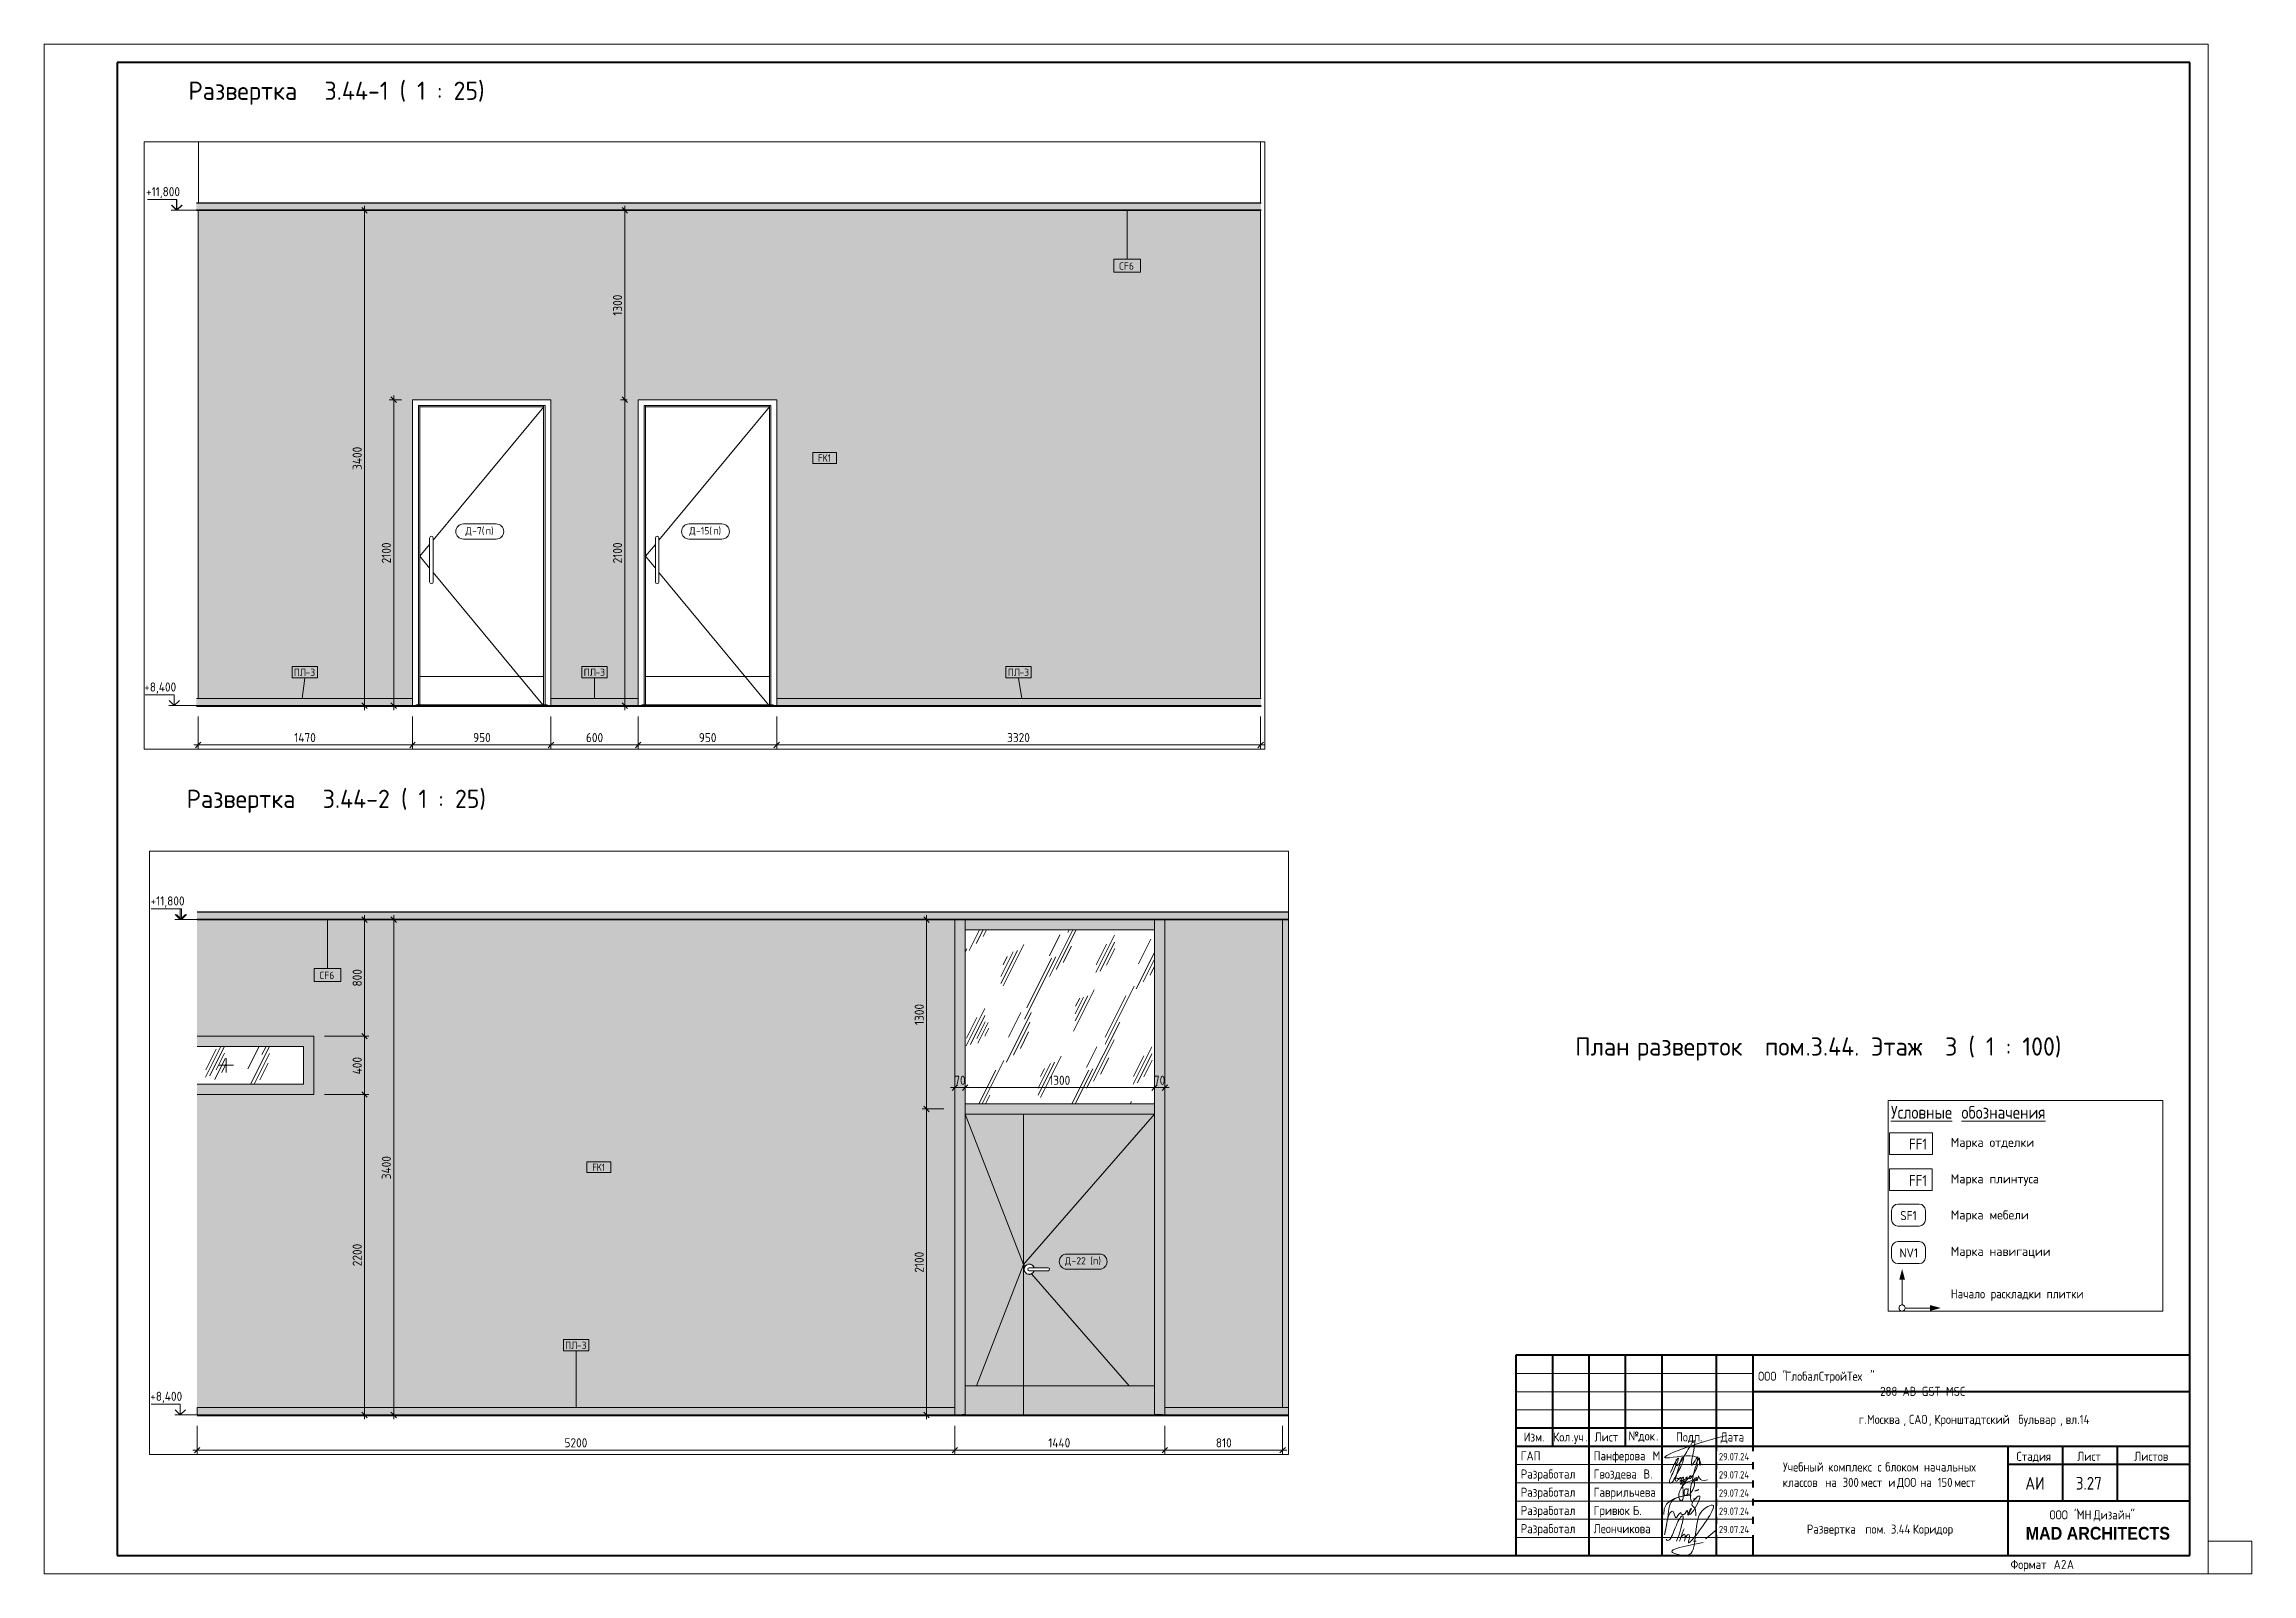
# Paper-space layout 'Layout1' of a CAD drawing. Header units: millimetres. Extents: x -594 to 12, y 0 to 420.
# The model-space entities are those that its viewports show. They can reach past a viewport. Long polylines and large blocks are cut down to what shows.
import ezdxf

# ---------------------------------------------------------------- set-up
doc = ezdxf.new("R2010")
doc.units = ezdxf.units.MM
for name, pattern in [('200_ШТРИХ__ш1_п0_6_', [40, 25, -15]), ('Скрыто', [7.14375, 4.7625, -2.38125]), ('Штрих', [158.75, 79.375, -79.375])]:
    doc.linetypes.add(name, pattern=pattern)
for name, color, linetype, lineweight in [('A-ANNO-DIMS', 7, 'Continuous', 9), ('A-ANNO-DIMS-25', 7, 'Continuous', 9), ('A-ANNO-NOTE', 7, 'Continuous', 9), ('A-CLNG-IDEN', 7, 'Continuous', 9), ('A-DETL', 7, 'Continuous', 9), ('A-DOOR', 7, 'Continuous', 9), ('A-DOOR-2', 7, 'Штрих', 9), ('A-DOOR-3', 7, '200_ШТРИХ__ш1_п0_6_', 9), ('A-DOOR-FRAM-1', 7, 'Continuous', 9), ('A-DOOR-IDEN', 7, 'Continuous', 9), ('A-FLOR', 7, 'Continuous', 9), ('A-GENM', 7, 'Continuous', 9), ('A-GENM-IDEN', 7, 'Continuous', 9), ('A-GLAZ', 7, 'Continuous', 9), ('A-GLAZ-2', 7, 'Штрих', 9), ('A-GLAZ-CURT', 7, 'Continuous', 9), ('A-GLAZ-CWMG', 7, 'Continuous', 9), ('A-WALL-IDEN', 7, 'Continuous', 9), ('A-WALL-PATT', 7, 'Continuous', 9), ('G-ANNO-DIMS', 7, 'Continuous', 9), ('G-ANNO-DIMS-1', 7, 'Continuous', 20), ('G-ANNO-TEXT', 7, 'Continuous', 9), ('G-ANNO-TTLB', 7, 'Скрыто', 9), ('I-WALL', 7, 'Continuous', 9), ('Ограждение', 7, 'Continuous', 9), ('Поручни', 7, 'Continuous', 9)]:
    doc.layers.add(name, color=color, linetype=linetype, lineweight=lineweight)
for name, color, linetype, lineweight, true_color in [('A-CLNG-1', 7, 'Continuous', 9, 0x787878), ('A-CLNG-FNSH-1', 7, 'Continuous', 30, 0x3c3c3c), ('A-DETL-GENF-1', 1, 'Continuous', 9, 0xff0000), ('A-DETL-GENF-2', 7, 'Continuous', 9, 0xffffff), ('A-FLOR-1', 7, 'Continuous', 9, 0x787878), ('A-FLOR-FNSH-1', 7, 'Continuous', 40, 0x3c3c3c), ('A-FLOR-FNSH-2', 7, 'Continuous', 30, 0x3c3c3c), ('G-ANNO-TEXT-1', 7, 'Continuous', 9, 0x3c3c3c), ('G-ANNO-TEXT-2', 7, 'Continuous', 9, 0x008000), ('G-ANNO-TEXT-3', 1, 'Continuous', 9, 0xff0000)]:
    doc.layers.add(name, color=color, linetype=linetype, lineweight=lineweight, true_color=true_color)
doc.layers.add('G-ANNO-NPLT', color=7, linetype='Continuous', plot=False)
doc.styles.add('Arial_B', font='', dxfattribs={"width": 0.9, "height": 3.5})
doc.styles.add('GOST Common_1', font='GOST_Common.ttf', dxfattribs={"height": 175})
doc.styles.add('GOST Common_10', font='GOST_Common.ttf', dxfattribs={"height": 5})
doc.styles.add('GOST Common_2', font='GOST_Common.ttf', dxfattribs={"width": 0.9, "height": 210})
doc.styles.add('GOST Common_3', font='GOST_Common.ttf', dxfattribs={"width": 0.9, "height": 245})
doc.styles.add('GOST Common_4', font='GOST_Common.ttf', dxfattribs={"width": 0.9, "height": 175})
doc.styles.add('GOST Common_5', font='GOST_Common.ttf', dxfattribs={"height": 50})
doc.styles.add('GOST Common_6', font='GOST_Common.ttf', dxfattribs={"width": 0.9, "height": 50})
doc.styles.add('GOST Common_7', font='GOST_Common.ttf', dxfattribs={"width": 0.9, "height": 2.5})
doc.styles.add('GOST Common_8', font='GOST_Common.ttf', dxfattribs={"width": 0.9, "height": 3.5})
doc.styles.add('GOST Common_9', font='GOST_Common.ttf', dxfattribs={"width": 0.9, "height": 2})
doc.styles.add('ISOCPEUR_2', font='isocpeur.ttf', dxfattribs={"width": 0.9, "height": 175})
doc.styles.add('ISOCPEUR_3', font='isocpeur.ttf', dxfattribs={"width": 0.9, "height": 62.5})
doc.styles.get('Arial_B').set_extended_font_data('Arial', bold=True)
doc.dimstyles.new('ISO-2_5_0_9К_БОЛЬШОЙ_1', dxfattribs={"dimscale": 304.8, "dimtxt": 62.248823, "dimasz": 0.123031, "dimexe": 0.098425, "dimexo": 0.246063, "dimgap": 0, "dimtad": 1, "dimdec": 0, "dimrnd": 10, "dimzin": 0, "dimdsep": 46, "dimtxsty": 'ISOCPEUR_3', "dimblk1": 'OBLIQUE', "dimblk2": 'OBLIQUE', "dimsah": 1, "dimcen": 0.09, "dimdle": 0.098425, "dimazin": 0, "dimtfac": 1, "dimtdec": 4, "dimtix": 1, "dimtmove": 0, "dimatfit": 3, "dimfxl": 1, "dimtvp": 1, "dimtolj": 1, "dimtzin": 0, "dimarcsym": 2})
pattern_1 = [(63.435, (-13467.1, 31.75), (-255.583, 766.747), [317.5, -190.5, 317.5, -190.5, -403.903]), (63.435, (-13467.1, 31.75), (-255.583, 766.747), [-1016, 127, -276.903]), (63.435, (-13483, 47.6), (-255.583, 766.747), [254, -317.5, 190.5, -190.5, -467.403]), (63.435, (-13483, 47.6), (-255.583, 766.747), [-952.5, 222.25, -245.153]), (63.435, (-13483, 95.25), (-255.583, 766.747), [190.5, -381, 127, -190.5, -530.903]), (63.435, (-13483, 95.25), (-255.583, 766.747), [-889, 285.75, -245.153]), (63.435, (-13435.35, 47.6), (-255.583, 766.747), [190.5, -381, 158.75, -6404.65]), (63.435, (-13387.7, 95.25), (-255.583, 766.747), [95.25, -476.25, 63.5, -6499.9]), (63.435, (-13467.1, 174.6), (-255.583, 766.747), [63.5, -476.25, 63.5, -254, -562.653]), (63.435, (-13467.1, 174.6), (-255.583, 766.747), [-857.25, 158.75, -403.903]), (63.435, (-13181.35, 127), (-255.583, 766.747), [317.5, -476.25, 381, -251.503]), (63.435, (-13181.35, 79.4), (-255.583, 766.747), [444.5, -317.5, 476.25, -188.003]), (63.435, (-13149.6, 95.25), (-255.583, 766.747), [508, -254, 381, -276.903]), (63.435, (-13102, 142.9), (-255.583, 766.747), [317.5, -444.5, 254, -403.903]), (63.435, (-13149.6, 238.1), (-255.583, 766.747), [158.75, -635, 190.5, -435.653]), (63.435, (-13054.35, 190.5), (-255.583, 766.747), [127, -635, 127, -530.903])]

psp = doc.layouts.get("Layout1")

# ---------------------------------------------------------------- texts
at = {"layer": 'G-ANNO-TTLB', "linetype": 'Continuous', "attachment_point": 1}
for s, insert, char_height, width, style in [('Развертка', (-554.41, 409.7), 5, 41.6076, 'GOST Common_10'), (' 3.44-1 ( 1 : 25)', (-520.08, 409.7), 5, 52.4304, 'GOST Common_10'), ('Развертка', (-554.9, 215.29), 5, 41.6076, 'GOST Common_10'), (' 3.44-2 ( 1 : 25)', (-520.57, 215.29), 5, 53.6329, 'GOST Common_10'), ('План', (-173.72, 147.29), 5, 18.4388, 'GOST Common_10'), ('\\fGOST Common|b0|i0|c204|p34|; ', (-158.51, 147.29), 5, 2.0844, 'GOST Common_10'), ('разверток', (-156.79, 147.29), 5, 40.4852, 'GOST Common_10'), ('\\fGOST Common|b0|i0|c204|p34|; ', (-123.39, 147.29), 5, 2.0844, 'GOST Common_10'), ('пом', (-121.67, 147.29), 5, 13.5485, 'GOST Common_10'), ('.3.44. ', (-110.49, 147.29), 5, 21.7257, 'GOST Common_10'), ('Этаж', (-92.56, 147.29), 5, 21.0042, 'GOST Common_10'), (' 3 ( 1 : 100)', (-75.23, 147.29), 5, 36.4768, 'GOST Common_10'), ('ООО', (-123.53, 55.52), 2.5, 6.4937, 'GOST Common_7'), (' "', (-118.17, 55.52), 2.5, 2.5975, 'GOST Common_7'), ('ГлобалСтройТех', (-116.03, 55.52), 2.5, 28.2114, 'GOST Common_7'), ('"                                                                               288-AB-GST-MSC', (-92.75, 55.52), 2.5, 105.1974, 'GOST Common_7'), ('\\fGOST Common|b0|i0|c204|p34|;\\W.9;г', (-95.9, 43.66), 2.5, 1.9481, 'GOST Common_7'), ('Москва', (-93.64, 43.66), 2.5, 12.1215, 'GOST Common_7'), ('САО', (-82.09, 43.66), 2.5, 6.5658, 'GOST Common_7'), ('Кронштадтский', (-75.12, 43.66), 2.5, 26.9848, 'GOST Common_7'), ('\\fGOST Common|b0|i0|c204|p34|;\\W.9; ', (-52.86, 43.66), 2.5, 0.938, 'GOST Common_7'), ('бульвар', (-52.08, 43.66), 2.5, 13.8532, 'GOST Common_7'), ('вл', (-39.11, 43.66), 2.5, 3.8962, 'GOST Common_7'), ('.14', (-35.89, 43.66), 2.5, 4.3291, 'GOST Common_7'), ('\\fGOST Common|b0|i0|c204|p34|;\\W.9;.', (-94.29, 43.66), 2.5, 0.7937, 'GOST Common_7'), (', ', (-83.64, 43.66), 2.5, 1.8759, 'GOST Common_7'), (', ', (-76.67, 43.66), 2.5, 1.8759, 'GOST Common_7'), (', ', (-40.65, 43.66), 2.5, 1.8759, 'GOST Common_7'), ('Учебный', (-116.7, 30.59), 2.5, 14.0696, 'GOST Common_7'), ('\\fGOST Common|b0|i0|c204|p34|;\\W.9; ', (-105.1, 30.59), 2.5, 0.938, 'GOST Common_7'), ('\\fGOST Common|b0|i0|c204|p34|;\\W.9; ', (-91.52, 30.59), 2.5, 0.938, 'GOST Common_7'), ('\\fGOST Common|b0|i0|c204|p34|;\\W.9; ', (-89.38, 30.59), 2.5, 0.938, 'GOST Common_7'), ('блоком', (-88.61, 30.59), 2.5, 11.9051, 'GOST Common_7'), ('\\fGOST Common|b0|i0|c204|p34|;\\W.9; ', (-78.78, 30.59), 2.5, 0.938, 'GOST Common_7'), ('классов', (-116.82, 26.36), 2.5, 13.2759, 'GOST Common_7'), ('\\fGOST Common|b0|i0|c204|p34|;\\W.9; ', (-105.87, 26.36), 2.5, 0.938, 'GOST Common_7'), ('на', (-105.1, 26.36), 2.5, 4.1127, 'GOST Common_7'), ('комплекс', (-104.32, 30.59), 2.5, 15.5127, 'GOST Common_7'), (' 300 ', (-101.7, 26.36), 2.5, 7.7203, 'GOST Common_7'), ('мест', (-95.33, 26.36), 2.5, 8.2253, 'GOST Common_7'), ('\\fGOST Common|b0|i0|c204|p34|;\\W.9;с', (-90.75, 30.59), 2.5, 1.6595, 'GOST Common_7'), ('\\fGOST Common|b0|i0|c204|p34|;\\W.9; ', (-88.55, 26.36), 2.5, 0.938, 'GOST Common_7'), ('\\fGOST Common|b0|i0|c204|p34|;\\W.9;и', (-87.77, 26.36), 2.5, 1.9481, 'GOST Common_7'), ('\\fGOST Common|b0|i0|c204|p34|;\\W.9; ', (-86.17, 26.36), 2.5, 0.938, 'GOST Common_7'), ('ДОО', (-85.39, 26.36), 2.5, 6.7823, 'GOST Common_7'), ('\\fGOST Common|b0|i0|c204|p34|;\\W.9; ', (-79.8, 26.36), 2.5, 0.938, 'GOST Common_7'), ('на', (-79.02, 26.36), 2.5, 4.1127, 'GOST Common_7'), ('начальных', (-78.01, 30.59), 2.5, 18.1823, 'GOST Common_7'), (' 150 ', (-75.63, 26.36), 2.5, 7.143, 'GOST Common_7'), ('мест', (-69.73, 26.36), 2.5, 8.2253, 'GOST Common_7'), ('АИ', (-50.19, 26.62), 3.5, 6.5658, 'GOST Common_8'), ('3.27', (-36.33, 26.62), 3.5, 9.3076, 'GOST Common_8'), ('Развертка', (-110.15, 13.54), 2.5, 18.543, 'GOST Common_7'), ('\\fGOST Common|b0|i0|c204|p34|;\\W.9; ', (-94.86, 13.54), 2.5, 0.938, 'GOST Common_7'), ('пом', (-94.08, 13.54), 2.5, 6.0608, 'GOST Common_7'), ('. 3.44 ', (-89.08, 13.54), 2.5, 9.7405, 'GOST Common_7'), ('Коридор', (-81.04, 13.54), 2.5, 13.8532, 'GOST Common_7')]:
    psp.add_mtext(s, dxfattribs=dict(at, insert=insert, char_height=char_height, width=width, style=style))

msp = doc.modelspace()

# ---------------------------------------------------------------- texts
at = {"layer": 'A-CLNG-IDEN', "char_height": 50, "width": 132.2784, "attachment_point": 1, "style": 'GOST Common_5'}
for insert in [(34385.9, 11442.26), (37335.94, 11442.26)]:
    msp.add_mtext('CF6', dxfattribs=dict(at, insert=insert))
at = {"layer": 'A-DOOR-IDEN', "char_height": 50, "attachment_point": 1, "style": 'GOST Common_5'}
for s, insert, width in [('\\fGOST Common|b0|i0|c204|p34|;Д', (29901.64, 9625.31), 56.1181), ('-7(', (29947.94, 9625.31), 112.2362), ('\\fGOST Common|b0|i0|c204|p34|;)', (30076.93, 9625.31), 24.0506), ('\\fGOST Common|b0|i0|c204|p34|;Д', (31438.17, 9625.31), 56.1181), ('-15(', (31484.47, 9625.31), 142.2995), ('\\fGOST Common|b0|i0|c204|p34|;)', (31638.26, 9625.31), 24.0506), ('\\fGOST Common|b0|i0|c204|p34|;п', (30040.55, 9625.31), 44.0928), ('\\fGOST Common|b0|i0|c204|p34|;п', (31601.88, 9625.31), 44.0928), ('-22 (', (42498.85, 9482.81), 178.3755), ('\\fGOST Common|b0|i0|c204|p34|;)', (42682.4, 9482.81), 24.0506), ('\\fGOST Common|b0|i0|c204|p34|;Д', (42452.55, 9482.81), 56.1181), ('\\fGOST Common|b0|i0|c204|p34|;п', (42646.02, 9482.81), 44.0928)]:
    msp.add_mtext(s, dxfattribs=dict(at, insert=insert, width=width))
at = {"layer": 'A-GENM-IDEN', "char_height": 50, "attachment_point": 1, "style": 'GOST Common_5'}
for s, insert, width in [('ПЛ', (39022.96, 8902.85), 98.2067), ('-3', (39103.99, 8902.85), 86.1814), ('ПЛ', (28723.37, 8653.89), 98.2067), ('-3', (28804.4, 8653.89), 86.1814), ('ПЛ', (30712.69, 8653.89), 98.2067), ('-3', (30793.72, 8653.89), 86.1814), ('ПЛ', (33622.71, 8653.89), 98.2067), ('-3', (33703.74, 8653.89), 86.1814)]:
    msp.add_mtext(s, dxfattribs=dict(at, insert=insert, width=width))
at = {"layer": 'A-WALL-IDEN', "char_height": 50, "width": 111.8354, "attachment_point": 1, "style": 'GOST Common_6'}
for insert in [(32321.48, 10124.51), (39209.44, 10124.51)]:
    msp.add_mtext('FK1', dxfattribs=dict(at, insert=insert))
at = {"layer": 'G-ANNO-DIMS', "char_height": 62.5, "attachment_point": 1, "line_spacing_factor": 1.149209, "style": 'ISOCPEUR_3', "bg_fill": 3, "box_fill_scale": 1.25, "bg_fill_color": 256, "bg_fill_true_color": 13158600, "bg_fill_transparency": 0}
for s, insert, width in [('+11,800', (27706.72, 11959.15), 275.6197), ('+11,800', (36170.11, 11959.15), 275.6197), ('+8,400', (27697.28, 8559.15), 261.4279), ('+8,400', (36176.05, 8559.15), 261.4279)]:
    msp.add_mtext(s, dxfattribs=dict(at, insert=insert, width=width))
at = {"layer": 'G-ANNO-TEXT', "attachment_point": 1}
for s, insert, char_height, width, style in [('\\LУсловные', (21706.71, 1955.64), 245, 1550.5438, 'GOST Common_3'), ('\\L\\fGOST Common|b0|i0|c204|p34|;\\W.9;\\L ', (22986.04, 1955.64), 245, 90.9114, 'GOST Common_3'), ('\\Lобозначения', (23061.05, 1955.64), 245, 2111.1639, 'GOST Common_3'), ('Начало', (22855.41, -1567.56), 175, 863.6579, 'GOST Common_4'), ('\\fGOST Common|b0|i0|c204|p34|;\\W.9; ', (23568, -1567.56), 175, 65.6582, 'GOST Common_4'), ('\\fGOST Common|b0|i0|c204|p34|;\\W.9; ', (24643.13, -1567.56), 175, 65.6582, 'GOST Common_4'), ('раскладки', (23622.17, -1567.56), 175, 1237.4047, 'GOST Common_4'), ('плитки', (24697.31, -1567.56), 175, 853.5567, 'GOST Common_4')]:
    msp.add_mtext(s, dxfattribs=dict(at, insert=insert, char_height=char_height, width=width, style=style))
at = {"layer": 'G-ANNO-TEXT-1', "attachment_point": 1}
for s, insert, char_height, width, style in [('Марка', (22855.41, 1343.24), 175, 830.5483, 'GOST Common_1'), ('\\fGOST Common|b0|i0|c204|p34|; ', (23540.68, 1343.24), 175, 72.9536, 'GOST Common_1'), ('   FF1   ', (21706.71, 1327.31), 210, 929.3162, 'GOST Common_2'), ('отделки', (23600.87, 1343.24), 175, 1099.9153, 'GOST Common_1'), ('Марка', (22855.41, 643.24), 175, 830.5483, 'GOST Common_1'), ('\\fGOST Common|b0|i0|c204|p34|; ', (23540.68, 643.24), 175, 72.9536, 'GOST Common_1'), ('плинтуса', (23600.87, 643.24), 175, 1245.8224, 'GOST Common_1'), ('Марка', (22855.41, -50.95), 175, 830.5483, 'GOST Common_1'), ('\\fGOST Common|b0|i0|c204|p34|; ', (23540.68, -50.95), 175, 72.9536, 'GOST Common_1'), ('мебели', (23600.87, -50.95), 175, 925.9491, 'GOST Common_1'), ('Марка', (22855.41, -750.95), 175, 830.5483, 'GOST Common_1'), ('\\fGOST Common|b0|i0|c204|p34|; ', (23540.68, -750.95), 175, 72.9536, 'GOST Common_1'), ('навигации', (23600.87, -750.95), 175, 1414.1768, 'GOST Common_1')]:
    msp.add_mtext(s, dxfattribs=dict(at, insert=insert, char_height=char_height, width=width, style=style))
at = {"layer": 'G-ANNO-TEXT-2', "char_height": 175, "attachment_point": 1, "style": 'ISOCPEUR_2'}
for s, insert, width in [('SF1', (21884.12, -63.75), 383.848), ('NV1', (21870.24, -781.97), 419.2024)]:
    msp.add_mtext(s, dxfattribs=dict(at, insert=insert, width=width))
at = {"layer": 'G-ANNO-TEXT-3', "insert": (21706.71, 627.31), "char_height": 210, "width": 929.3162, "attachment_point": 1, "style": 'GOST Common_2'}
msp.add_mtext('   FF1   ', dxfattribs=at)

# ---------------------------------------------------------------- blocks, each defined once
blk = doc.blocks.new('Штамп_РД_основной - А2А-27038825-Развертка пом_ 3_44 Коридор')
at = {"layer": 'A-ANNO-NOTE'}
for points, knots in [([(-338.04, -117.09), (-338.7, -122.45), (-329.95, -103.67), (-335.82, -123.67), (-330.91, -113.57), (-333.31, -120.58), (-331.35, -115.2), (-331.8, -118.76), (-331.18, -118.6), (-331.48, -117.47), (-332.41, -115.06), (-346.74, -118.37), (-335.97, -113.63), (-324.18, -110.47)], [0, 0, 0, 0, 0.0513615, 0.1091052, 0.1522958, 0.178941, 0.1972205, 0.2080985, 0.2140042, 0.2188047, 0.2389907, 0.2707687, 0.3130687, 0.3130687, 0.3130687, 0.3130687]), ([(-339.6, -120.68), (-338.03, -117.16), (-337.34, -116.47), (-337.34, -117.01), (-338.8, -120.61), (-340.42, -123.93), (-338.88, -123.37), (-338.39, -122.01), (-335.91, -117.73), (-335.91, -116.39), (-336.4, -116.39), (-336.93, -117.86), (-338.31, -122.65)], [0, 0, 0, 0, 0.0080365, 0.0160998, 0.028237, 0.0420073, 0.0521324, 0.0641411, 0.0757014, 0.0858292, 0.0908816, 0.1013994, 0.1013994, 0.1013994, 0.1013994]), ([(-334.92, -121.85), (-335.39, -122.12), (-335.39, -122.36), (-335.08, -122.36), (-334.79, -121.86), (-335.46, -123.69), (-336.26, -124.25), (-335.67, -123.24), (-334.43, -122), (-333.69, -121.48), (-334.3, -121.48), (-334.58, -122.51), (-333.95, -122.51), (-332.11, -119.19), (-332.11, -118.03), (-332.59, -118.5), (-333.54, -122.06), (-333.54, -122.65)], [0, 0, 0, 0, 0.00162511, 0.00331349, 0.00754981, 0.01278161, 0.01888966, 0.02470924, 0.03042302, 0.03530305, 0.0391434, 0.04257709, 0.05077407, 0.05912564, 0.06755136, 0.07580968, 0.08321457, 0.08321457, 0.08321457, 0.08321457]), ([(-341.44, -132.23), (-341.94, -127.35), (-328.89, -126.72), (-340.13, -127.01), (-339.88, -131.73), (-341.68, -139.94), (-340.55, -134.68), (-340.23, -132.52), (-338.7, -130.28), (-338.3, -134.28), (-337.45, -132.06), (-336.73, -131.65)], [0, 0, 0, 0, 0.019426, 0.0387349, 0.0549438, 0.0672527, 0.0778646, 0.084698, 0.0906304, 0.096697, 0.1015072, 0.1015072, 0.1015072, 0.1015072]), ([(-338.31, -122.65), (-338.31, -123.16), (-337.4, -123.16), (-337.4, -122.18), (-337.76, -122.18), (-337.86, -122.27), (-337.86, -122.45), (-336.95, -122.11), (-337.26, -122.65)], [0, 0, 0, 0, 0.00358547, 0.00695057, 0.00915819, 0.01015554, 0.01205798, 0.01469377, 0.01469377, 0.01469377, 0.01469377]), ([(-336.52, -122.82), (-335.98, -125.91), (-335.98, -128.51), (-337.09, -128.51), (-337.63, -126.53), (-335.78, -123.34), (-334.29, -122.94), (-332.03, -122.74)], [0, 0, 0, 0, 0.01155157, 0.02127823, 0.03282555, 0.04509601, 0.05773263, 0.05773263, 0.05773263, 0.05773263]), ([(-337.04, -123.15), (-336.33, -122.45), (-336.88, -121.9), (-337.19, -122.22), (-336.57, -122.38), (-335.98, -121.8), (-335.98, -122.14), (-336.29, -122.45), (-335.64, -122.45), (-335.9, -123.17), (-336.96, -124.23), (-336.96, -123.36), (-335.57, -122.19), (-335.11, -122.65)], [0, 0, 0, 0, 0.00332582, 0.00612366, 0.00901076, 0.01174206, 0.01415884, 0.01630272, 0.0190767, 0.02344016, 0.02813242, 0.03439448, 0.03937975, 0.03937975, 0.03937975, 0.03937975]), ([(-336.73, -131.65), (-336.69, -132.19), (-335.41, -132.52), (-334.96, -129.96), (-334.72, -133.44), (-334.65, -131.27), (-333.5, -130.12), (-334.9, -132.4), (-333.52, -132.31), (-329.94, -124.81), (-334.86, -129.74), (-332.72, -130.12), (-332.69, -131.28), (-332.61, -132.58)], [0, 0, 0, 0, 0.0046234, 0.0123007, 0.0208561, 0.0283952, 0.03509, 0.0409642, 0.0537756, 0.0710384, 0.0891313, 0.0998193, 0.1046376, 0.1046376, 0.1046376, 0.1046376]), ([(-334.89, -125.37), (-335.11, -125.15), (-335.5, -125.15), (-335.69, -125.34), (-335.81, -126.03), (-335.81, -126.9), (-335.29, -127.04), (-334.88, -126.64), (-334.73, -125.4), (-334.73, -125.1), (-334.73, -125.1), (-334.73, -125.11), (-334.83, -126.08), (-334.77, -126.92), (-334.56, -126.92), (-333.91, -126.43), (-332.93, -124.42), (-332.93, -123.27), (-333.1, -122.97), (-333.59, -122.97), (-334.05, -124.31), (-334.22, -127.46), (-333.93, -128.25), (-333.8, -128.74)], [0, 0, 0, 0, 0.0016332, 0.00392105, 0.00702344, 0.01058969, 0.01394693, 0.01793334, 0.0215051, 0.02411625, 0.02465035, 0.02632052, 0.02939378, 0.03280325, 0.03593957, 0.04142394, 0.04849321, 0.05477683, 0.05812393, 0.06191415, 0.07043912, 0.0795646, 0.08714635, 0.08714635, 0.08714635, 0.08714635]), ([(-333.54, -122.65), (-333.3, -122.89), (-332.62, -122.21), (-333.2, -122.21), (-332.6, -122.21), (-332.14, -121.75), (-332.66, -122.65)], [0, 0, 0, 0, 0.00269646, 0.00576297, 0.00838865, 0.01167349, 0.01167349, 0.01167349, 0.01167349]), ([(-331.86, -121.61), (-331.93, -121.96), (-331.61, -121.96), (-331.61, -122.32), (-330.85, -123.08), (-329.44, -122.71)], [0, 0, 0, 0, 0.001554219, 0.00418307, 0.008514983, 0.008514983, 0.008514983, 0.008514983]), ([(-340.81, -138.96), (-340.12, -140.15), (-338.38, -136.42), (-337.65, -133.87), (-335.19, -130.73), (-337.14, -137.8), (-337.95, -139.54)], [0, 0, 0, 0, 0.00891354, 0.0206837, 0.03596829, 0.05045262, 0.05045262, 0.05045262, 0.05045262]), ([(-334.59, -139.54), (-335.36, -141.78), (-325.61, -128.89), (-328.98, -129.54), (-332.56, -132.13), (-332.82, -142.77), (-335.05, -143.85), (-340.39, -142.51), (-338.8, -141.36), (-330.59, -139.93)], [0, 0, 0, 0, 0.0206368, 0.0432038, 0.0605873, 0.0770759, 0.0945827, 0.1039292, 0.1187761, 0.1187761, 0.1187761, 0.1187761])]:
    blk.add_open_spline(points, degree=3, knots=knots, dxfattribs=at)
for points, degree in [([(-333.54, -122.65), (-333.03, -122.65)], 1), ([(-332.92, -125.74), (-332.05, -125.55), (-331.8, -125.33)], 2), ([(-332.8, -122.83), (-332.58, -123.05), (-331.86, -122.34), (-331.86, -121.61)], 3), ([(-333.25, -127.9), (-332.55, -127.9)], 1), ([(-335.86, -136.11), (-337.11, -139.54)], 1), ([(-336.69, -138.38), (-335.63, -137.2), (-335.23, -137.31), (-335.71, -139.54)], 3), ([(-335.71, -139.54), (-335.36, -137.28), (-333.78, -136.92), (-334.59, -139.54)], 3), ([(-329.93, -138.92), (-327, -136.46)], 1), ([(-333.25, -139.54), (-332.55, -139.54)], 1)]:
    blk.add_open_spline(points, degree=degree, dxfattribs=at)
at = {"layer": 'G-ANNO-TTLB', "linetype": 'Continuous'}
for p, q in [((-786, 271.5), (-786, -148.5)), ((-786, 271.5), (-192, 271.5)), ((-192, 271.5), (-192, -148.5)), ((-317, -93.5), (-382, -93.5)), ((-317, -98.5), (-382, -98.5)), ((-317, -103.5), (-382, -103.5)), ((-317, -118.5), (-382, -118.5)), ((-317, -123.5), (-382, -123.5)), ((-317, -128.5), (-382, -128.5)), ((-317, -133.5), (-382, -133.5)), ((-317, -138.5), (-382, -138.5)), ((-192, -148.5), (-786, -148.5))]:
    blk.add_line(p, q, dxfattribs=at)
at = {"layer": 'G-ANNO-TTLB', "linetype": 'Continuous', "lineweight": 40}
for p, q in [((-766, 266.5), (-766, -143.5)), ((-197, 266.5), (-766, 266.5)), ((-197, -143.5), (-197, 266.5)), ((-382, -88.5), (-382, -143.5)), ((-197, -88.5), (-382, -88.5)), ((-372, -88.5), (-372, -113.5)), ((-362, -88.5), (-362, -143.5)), ((-352, -88.5), (-352, -113.5)), ((-342, -88.5), (-342, -143.5)), ((-327, -88.5), (-327, -143.5)), ((-317, -88.5), (-317, -143.5)), ((-197, -98.5), (-317, -98.5)), ((-317, -108.5), (-382, -108.5)), ((-197, -113.5), (-382, -113.5)), ((-247, -113.5), (-247, -143.5)), ((-232, -113.5), (-232, -128.5)), ((-217, -113.5), (-217, -128.5)), ((-197, -118.5), (-247, -118.5)), ((-197, -128.5), (-317, -128.5)), ((-766, -143.5), (-197, -143.5))]:
    blk.add_line(p, q, dxfattribs=at)
at = {"layer": 'G-ANNO-TTLB', "linetype": 'Continuous', "attachment_point": 1}
for s, insert, char_height, width, style in [('ГАП', (-380.68, -114.84), 2.5, 6.5658, 'GOST Common_7'), ('Изм', (-379.88, -109.67), 2.5, 6.1329, 'GOST Common_7'), ('\\fGOST Common|b0|i0|c204|p34|;\\W.9;.', (-374.82, -109.67), 2.5, 0.7937, 'GOST Common_7'), ('Кол', (-371.75, -109.67), 2.5, 6.0608, 'GOST Common_7'), ('\\fGOST Common|b0|i0|c204|p34|;\\W.9;.', (-366.75, -109.67), 2.5, 0.7937, 'GOST Common_7'), ('уч', (-366.1, -109.67), 2.5, 3.8962, 'GOST Common_7'), ('\\fGOST Common|b0|i0|c204|p34|;\\W.9;.', (-362.88, -109.67), 2.5, 0.7937, 'GOST Common_7'), ('Панферова', (-360.68, -114.84), 2.5, 18.6873, 'GOST Common_7'), ('Лист', (-360.41, -109.67), 2.5, 8.2975, 'GOST Common_7'), ('\\fGOST Common|b0|i0|c204|p34|;\\W.9;№', (-351.11, -109.4), 2.5, 3.319, 'GOST Common_7'), ('док', (-348.38, -109.4), 2.5, 5.8443, 'GOST Common_7'), ('\\fGOST Common|b0|i0|c204|p34|;\\W.9; ', (-345.26, -114.84), 2.5, 0.938, 'GOST Common_7'), ('\\fGOST Common|b0|i0|c204|p34|;\\W.9;М', (-344.49, -114.84), 2.5, 2.4532, 'GOST Common_7'), ('\\fGOST Common|b0|i0|c204|p34|;\\W.9;.', (-343.55, -109.4), 2.5, 0.7937, 'GOST Common_7'), ('Подп', (-338.08, -109.67), 2.5, 8.0089, 'GOST Common_7'), ('\\fGOST Common|b0|i0|c204|p34|;\\W.9;.', (-331.47, -109.67), 2.5, 0.7937, 'GOST Common_7'), ('Дата', (-325.82, -109.67), 2.5, 9.2354, 'GOST Common_7'), ('Стадия', (-244.61, -114.99), 2.5, 12.4101, 'GOST Common_7'), ('Лист', (-227.92, -114.99), 2.5, 8.2975, 'GOST Common_7'), ('Листов', (-212.28, -114.99), 2.5, 12.1937, 'GOST Common_7'), ('Разработал', (-380.68, -119.84), 2.5, 20.7076, 'GOST Common_7'), ('Гвоздева', (-360.68, -119.84), 2.5, 15.657, 'GOST Common_7'), ('\\fGOST Common|b0|i0|c204|p34|;\\W.9; ', (-347.76, -119.84), 2.5, 0.938, 'GOST Common_7'), ('\\fGOST Common|b0|i0|c204|p34|;\\W.9;В', (-346.99, -119.84), 2.5, 2.2367, 'GOST Common_7'), ('Разработал', (-380.68, -124.84), 2.5, 20.7076, 'GOST Common_7'), ('Гаврильчева', (-360.68, -124.84), 2.5, 21.862, 'GOST Common_7'), ('\\fGOST Common|b0|i0|c204|p34|;\\W.9;.', (-345.14, -119.84), 2.5, 0.7937, 'GOST Common_7'), ('\\fGOST Common|b0|i0|c204|p34|;\\W.9; ', (-342.64, -124.84), 2.5, 0.7215, 'GOST Common_7'), ('Разработал', (-380.68, -129.84), 2.5, 20.7076, 'GOST Common_7'), ('Гривюк', (-360.68, -129.84), 2.5, 12.1215, 'GOST Common_7'), ('\\fGOST Common|b0|i0|c204|p34|;\\W.9; ', (-350.68, -129.84), 2.5, 0.938, 'GOST Common_7'), ('\\fGOST Common|b0|i0|c204|p34|;\\W.9;Б', (-349.9, -129.84), 2.5, 2.1646, 'GOST Common_7'), ('\\fGOST Common|b0|i0|c204|p34|;\\W.9;.', (-348.12, -129.84), 2.5, 0.7937, 'GOST Common_7'), ('ООО', (-235.54, -131.05), 2.5, 6.4937, 'GOST Common_7'), (' "', (-230.18, -131.05), 2.5, 2.5975, 'GOST Common_7'), ('МН', (-228.04, -131.05), 2.5, 4.6177, 'GOST Common_7'), ('\\fGOST Common|b0|i0|c204|p34|;\\W.9; ', (-224.23, -131.05), 2.5, 0.938, 'GOST Common_7'), ('Дизайн', (-223.46, -131.05), 2.5, 12.2658, 'GOST Common_7'), ('\\fGOST Common|b0|i0|c204|p34|;\\W.9;"', (-213.33, -131.05), 2.5, 1.6595, 'GOST Common_7'), ('Разработал', (-380.68, -134.84), 2.5, 20.7076, 'GOST Common_7'), ('Леончикова', (-360.68, -134.84), 2.5, 19.9861, 'GOST Common_7'), ('MAD ARCHITECTS', (-242.07, -135.61), 3.5, 48.5582, 'Arial_B'), ('Формат', (-246.24, -144.67), 2.5, 13.4202, 'GOST Common_7'), ('\\fGOST Common|b0|i0|c204|p34|;\\W.9; ', (-235.17, -144.67), 2.5, 0.938, 'GOST Common_7'), ('\\fGOST Common|b0|i0|c204|p34|;\\W.9;А', (-234.4, -144.67), 2.5, 2.4532, 'GOST Common_7'), ('\\fGOST Common|b0|i0|c204|p34|;\\W.9;2', (-232.37, -144.67), 2.5, 1.9481, 'GOST Common_7'), ('\\fGOST Common|b0|i0|c204|p34|;\\W.9;А', (-230.76, -144.67), 2.5, 2.4532, 'GOST Common_7')]:
    blk.add_mtext(s, dxfattribs=dict(at, insert=insert, char_height=char_height, width=width, style=style))
blk = doc.blocks.new('Штамп_Без подписи_спец_ - Без подписи-27038161-Развертка пом_ 3_44 Коридор')
at = {"layer": 'A-ANNO-NOTE'}
for p, q in [((0, 5), (35, 5)), ((0, 0), (0, 5)), ((35, 0), (0, 0)), ((20, 5), (20, 0)), ((35, 5), (35, 0))]:
    blk.add_line(p, q, dxfattribs=at)
blk = doc.blocks.new('110_Дверь_СКБ_1Ст_Внутренняя1 - Д-7_п__950x2100h_Туалет EW30-32897972-Развертка 3_44-1')
at = {"layer": 'A-DOOR'}
for p, q in [((16860, 10450), (16010, 10450)), ((16010, 8600), (16010, 10450)), ((16860, 10450), (16860, 8600)), ((16077.5, 9550), (16077.5, 9250)), ((16102.5, 9250), (16102.5, 9550)), ((16860, 8600), (16010, 8600)), ((16010, 8600), (16010, 8406.34)), ((16860, 8406.34), (16860, 8600))]:
    blk.add_line(p, q, dxfattribs=at)
for centre, start, end in [((16090, 9550), 0, 180), ((16090, 9250), 180, 0)]:
    blk.add_arc(centre, 12.5, start, end, dxfattribs=at)
at = {"layer": 'A-DOOR-2'}
for p, q in [((16910, 10500), (15960, 10500)), ((15960, 8400), (15960, 10500)), ((16910, 10500), (15960, 10500)), ((15960, 8400), (15960, 10500)), ((16910, 8400), (16910, 10500)), ((16910, 8400), (16910, 10500))]:
    blk.add_line(p, q, dxfattribs=at)
at = {"layer": 'A-DOOR-3'}
for p, q in [((16861.39, 10450), (16102.5, 9536.36)), ((16077.5, 9506.26), (16010, 9425)), ((16010, 9425), (16077.5, 9343.6)), ((16102.5, 9313.46), (16854.75, 8406.34))]:
    blk.add_line(p, q, dxfattribs=at)
at = {"layer": 'A-DOOR-FRAM-1'}
for p, q in [((16000, 8406.34), (16000, 10460)), ((16000, 10460), (16870, 10460)), ((16010, 10450), (16010, 10460)), ((16010, 10460), (16010, 8600)), ((16860, 10460), (16860, 10450)), ((16860, 10460), (16860, 8600)), ((16870, 10460), (16870, 8406.34)), ((16860, 10450), (16010, 10450))]:
    blk.add_line(p, q, dxfattribs=at)
blk = doc.blocks.new('110_Дверь_СКБ_1Ст_Внутренняя1 - Д-7_п__950x2100h_Туалет-32491181-Развертка 3_44-1')
at = {"layer": 'A-DOOR'}
for p, q in [((15310.97, 10450), (14460.97, 10450)), ((14460.97, 8600), (14460.97, 10450)), ((15310.97, 10450), (15310.97, 8600)), ((14528.47, 9550), (14528.47, 9250)), ((14553.47, 9250), (14553.47, 9550)), ((15310.97, 8600), (14460.97, 8600)), ((14460.97, 8600), (14460.97, 8406.34)), ((15310.97, 8406.34), (15310.97, 8600))]:
    blk.add_line(p, q, dxfattribs=at)
for centre, start, end in [((14540.97, 9550), 0, 180), ((14540.97, 9250), 180, 0)]:
    blk.add_arc(centre, 12.5, start, end, dxfattribs=at)
at = {"layer": 'A-DOOR-2'}
for p, q in [((15360.97, 10500), (14410.97, 10500)), ((14410.97, 8400), (14410.97, 10500)), ((15360.97, 10500), (14410.97, 10500)), ((14410.97, 8400), (14410.97, 10500)), ((15360.97, 8400), (15360.97, 10500)), ((15360.97, 8400), (15360.97, 10500))]:
    blk.add_line(p, q, dxfattribs=at)
at = {"layer": 'A-DOOR-3'}
for p, q in [((15312.36, 10450), (14553.47, 9536.36)), ((14528.47, 9506.26), (14460.97, 9425)), ((14460.97, 9425), (14528.47, 9343.6)), ((14553.47, 9313.46), (15305.71, 8406.34))]:
    blk.add_line(p, q, dxfattribs=at)
at = {"layer": 'A-DOOR-FRAM-1'}
for p, q in [((14450.97, 8406.34), (14450.97, 10460)), ((14450.97, 10460), (15320.97, 10460)), ((14460.97, 10450), (14460.97, 10460)), ((14460.97, 10460), (14460.97, 8600)), ((15310.97, 10460), (15310.97, 10450)), ((15310.97, 10460), (15310.97, 8600)), ((15320.97, 10460), (15320.97, 8406.34)), ((15310.97, 10450), (14460.97, 10450))]:
    blk.add_line(p, q, dxfattribs=at)
blk = doc.blocks.new('Плинтус - Плинтус темный _ст_школа_-33413761-Развертка 3_44-1')
at = {"layer": 'A-GENM'}
blk.add_hatch(color=256, dxfattribs=at).paths.add_polyline_path([(13710, 8400), (14410.97, 8400), (14410.97, 8450), (12928.59, 8450), (12928.59, 8400), (12961.26, 8400)])
for p, q in [((12928.59, 8450), (14410.97, 8450)), ((14410.97, 8450), (14410.97, 8400))]:
    blk.add_line(p, q, dxfattribs=at)
blk = doc.blocks.new('Плинтус - Плинтус темный _ст_школа_-33413799-Развертка 3_44-1')
at = {"layer": 'A-GENM'}
blk.add_hatch(color=256, dxfattribs=at).paths.add_polyline_path([(15360.97, 8400), (15960, 8400), (15960, 8450), (15360.97, 8450)])
for p, q in [((15360.97, 8450), (15960, 8450)), ((15360.97, 8400), (15360.97, 8450)), ((15960, 8450), (15960, 8400))]:
    blk.add_line(p, q, dxfattribs=at)
blk = doc.blocks.new('Плинтус - Плинтус темный _ст_школа_-33413861-Развертка 3_44-1')
at = {"layer": 'A-GENM'}
blk.add_hatch(color=256, dxfattribs=at).paths.add_polyline_path([(16910, 8400), (20234.58, 8400), (20234.58, 8450), (16910, 8450)])
for p, q in [((16910, 8450), (20234.58, 8450)), ((16910, 8400), (16910, 8450))]:
    blk.add_line(p, q, dxfattribs=at)
blk = doc.blocks.new('Ограждение - Ограждение-32882164-Развертка 3_44-1')
at = {"layer": 'Ограждение'}
blk.add_hatch(color=256, dxfattribs=at).paths.add_polyline_path([(15333.93, 8400), (15335.97, 8400), (15335.97, 8406.34), (14435.97, 8406.34), (14435.97, 8402), (15333.93, 8402)])
at = {"layer": 'Поручни'}
for p, q in [((14435.97, 8402), (14435.97, 8406.34)), ((14435.97, 8406.34), (15335.97, 8406.34)), ((15335.97, 8406.34), (15335.97, 8400))]:
    blk.add_line(p, q, dxfattribs=at)
blk = doc.blocks.new('Ограждение - Ограждение-32882170-Развертка 3_44-1')
at = {"layer": 'Ограждение'}
blk.add_hatch(color=256, dxfattribs=at).paths.add_polyline_path([(16622.63, 8402), (16885, 8402), (16885, 8406.34), (15985, 8406.34), (15985, 8402), (16581.58, 8402)])
at = {"layer": 'Поручни'}
for p, q in [((15985, 8402), (15985, 8406.34)), ((15985, 8406.34), (16885, 8406.34)), ((16885, 8406.34), (16885, 8402))]:
    blk.add_line(p, q, dxfattribs=at)
blk = doc.blocks.new('120_Окно_СКБ_1Ст - 120_Окно_СКБ_1Ст 400х1200 EI30-24228621-Развертка 3_44-2')
at = {"layer": 'A-GLAZ'}
blk.add_hatch(color=256, dxfattribs=at).paths.add_polyline_path([(-19409.5, 10600), (-19409.5, 11000), (-20209.88, 11000), (-20209.88, 10930), (-19479.5, 10930), (-19479.5, 10670), (-20209.88, 10670), (-20209.88, 10600), (-19479.5, 10600)])
h = blk.add_hatch(dxfattribs=at)
h.set_pattern_fill('FP_9', color=256, style=0, pattern_type=2)
h.set_pattern_definition(pattern_1)
h.paths.add_polyline_path([(-19956.81, 10670), (-19479.5, 10670), (-19479.5, 10930), (-20209.88, 10930), (-20209.88, 10670)])
for p, q in [((-19409.5, 11000), (-20209.88, 11000)), ((-19409.5, 10600), (-19409.5, 11000)), ((-20209.88, 10930), (-19479.5, 10930)), ((-19479.5, 10670), (-19479.5, 10930)), ((-20209.88, 10670), (-19479.5, 10670)), ((-20209.88, 10600), (-19409.5, 10600))]:
    blk.add_line(p, q, dxfattribs=at)
at = {"layer": 'A-GLAZ-2'}
for p, q in [((-20009.5, 10850), (-20009.5, 10750)), ((-19959.5, 10800), (-20059.5, 10800))]:
    blk.add_line(p, q, dxfattribs=at)
blk = doc.blocks.new('Плинтус - Плинтус темный _ст_школа_-33413072-Развертка 3_44-2')
at = {"layer": 'A-GENM'}
blk.add_hatch(color=256, dxfattribs=at).paths.add_polyline_path([(-15009.29, 8400), (-15009.29, 8450), (-20209.29, 8450), (-20209.29, 8400), (-15060.15, 8400)])
for p, q in [((-20209.29, 8450), (-15009.29, 8450)), ((-20209.29, 8400), (-20209.29, 8450)), ((-15009.29, 8450), (-15009.29, 8400))]:
    blk.add_line(p, q, dxfattribs=at)
blk = doc.blocks.new('Плинтус - Плинтус темный _ст_школа_-33413030-Развертка 3_44-2')
at = {"layer": 'A-GENM'}
blk.add_hatch(color=256, dxfattribs=at).paths.add_polyline_path([(-12719.36, 8400), (-12719.36, 8450), (-13569.29, 8450), (-13569.29, 8400), (-12760.5, 8400)])
for p, q in [((-13569.29, 8450), (-12719.36, 8450)), ((-13569.29, 8400), (-13569.29, 8450))]:
    blk.add_line(p, q, dxfattribs=at)
blk = doc.blocks.new('Прямоугольный импост - 50 x 70 мм-31927764-Развертка 3_44-2')
at = {"layer": 'A-GLAZ-CWMG'}
blk.add_hatch(color=256, dxfattribs=at).paths.add_polyline_path([(-15009.29, 8400), (-14958.27, 8400), (-14958.27, 8402), (-14939.29, 8402), (-14939.29, 10500), (-15009.29, 10500), (-15009.29, 8402)])
blk.add_line((-14939.29, 10500), (-14939.29, 10465), dxfattribs=at)
blk = doc.blocks.new('Дверь_Витражная_остекление_ - ДВН_ДАО_Главный вход_1200 в свету Д-22 _п_-31928779-Развертка 3_44-2')
at = {"layer": 'A-DOOR'}
blk.add_hatch(color=256, dxfattribs=at).paths.add_polyline_path([(-14580.59, 8600), (-14539.29, 8600), (-14539.29, 10465), (-14939.29, 10465), (-14939.29, 8600), (-14591.99, 8600)])
h = blk.add_hatch(color=256, dxfattribs=at)
h.paths.add_polyline_path([(-14539.29, 8600), (-13639.29, 8600), (-13639.29, 10465), (-14539.29, 10465), (-14539.29, 9363.76)])
h.paths.add_polyline_path([(-14499.29, 9365), (-14508.77, 9366.31), (-14517.09, 9369.87), (-14524.22, 9375.44), (-14529.69, 9382.65), (-14533.12, 9391.03), (-14534.29, 9400), (-14533.04, 9409.18), (-14529.6, 9417.5), (-14524.04, 9424.75), (-14515.94, 9430.66), (-14508.35, 9433.81), (-14499.26, 9435), (-14490.23, 9433.81), (-14481.79, 9430.31), (-14474.21, 9424.32), (-14468.98, 9417.5), (-14465.75, 9410), (-14367.9, 9409.82), (-14365.79, 9409.28), (-14363.96, 9408.41), (-14361.94, 9406.72), (-14360.63, 9405), (-14359.63, 9402.59), (-14359.29, 9400), (-14359.63, 9397.41), (-14361.15, 9394.32), (-14362.22, 9392.93), (-14364.79, 9391.13), (-14366.7, 9390.34), (-14370.43, 9390), (-14465.75, 9390), (-14469.43, 9381.74), (-14475.11, 9374.69), (-14482.41, 9369.34), (-14490.83, 9366.04), (-14499.26, 9365)])
for p, q in [((-14939.29, 8600), (-14939.29, 10465)), ((-14539.29, 10465), (-14939.29, 10465)), ((-13639.29, 10465), (-14539.29, 9432.5)), ((-14539.29, 10465), (-14539.29, 8600)), ((-14539.29, 9432.5), (-14528.01, 9419.57)), ((-14369.29, 9410), (-14499.29, 9410)), ((-14499.29, 9410), (-14465.75, 9410)), ((-14499.29, 9390), (-14369.29, 9390)), ((-14465.75, 9390), (-14499.29, 9390)), ((-14483.77, 9368.81), (-13813.62, 8600))]:
    blk.add_line(p, q, dxfattribs=at)
for centre, radius, start, end in [((-14499.29, 9400), 35, 16.60155, 180), ((-14499.29, 9400), 35, 120, 120.63567), ((-14499.29, 9400), 35, 98.57665, 105), ((-14499.29, 9400), 35, 83.54466, 90), ((-14499.29, 9400), 35, 68.54049, 75.51214), ((-14499.29, 9400), 35, 53.55435, 60.58518), ((-14499.29, 9400), 35, 38.58053, 45.65819), ((-14499.29, 9400), 35, 23.61551, 30.73116), ((-14499.29, 9400), 35, 164.78692, 165), ((-14499.29, 9400), 10, 90, 270), ((-14499.29, 9400), 10, 90, 270), ((-14369.29, 9400), 10, 270, 90), ((-14499.29, 9400), 35, 180, 343.39845), ((-14499.29, 9400), 35, 329.26884, 336.38449), ((-14499.29, 9400), 35, 314.34181, 321.41947), ((-14499.29, 9400), 35, 239.36433, 240), ((-14499.29, 9400), 35, 255, 261.42335), ((-14499.29, 9400), 35, 270, 276.45534), ((-14499.29, 9400), 35, 284.48786, 291.45951), ((-14499.29, 9400), 35, 299.41482, 306.44565)]:
    blk.add_arc(centre, radius, start, end, dxfattribs=at)
blk = doc.blocks.new('Прямоугольный импост - 50 x 70 мм-31928777-Развертка 3_44-2')
at = {"layer": 'A-GLAZ-CWMG'}
blk.add_hatch(color=256, dxfattribs=at).paths.add_polyline_path([(-13686.84, 11730), (-13639.29, 11730), (-13639.29, 11800), (-14939.29, 11800), (-14939.29, 11730), (-14591.99, 11730)])
for p, q in [((-14939.29, 11730), (-14939.29, 11800)), ((-13639.29, 11800), (-13639.29, 11730)), ((-13639.29, 11730), (-14939.29, 11730))]:
    blk.add_line(p, q, dxfattribs=at)
blk = doc.blocks.new('Системная панель - Стекло - 40мм-32261946-Развертка 3_44-2')
at = {"layer": 'A-GLAZ-CURT'}
h = blk.add_hatch(dxfattribs=at)
h.set_pattern_fill('FP_9', color=256, style=0, pattern_type=2)
h.set_pattern_definition(pattern_1)
h.paths.add_polyline_path([(-13639.29, 10535), (-13639.29, 11730), (-14939.29, 11730), (-14939.29, 10535), (-14539.29, 10535)])
blk = doc.blocks.new('Прямоугольный импост - 50 x 70 мм-31701779-Развертка 3_44-2')
at = {"layer": 'A-GLAZ-CWMG'}
blk.add_hatch(color=256, dxfattribs=at).paths.add_polyline_path([(-13584.18, 8400), (-13569.29, 8400), (-13569.29, 10500), (-13639.29, 10500), (-13639.29, 8402), (-13584.18, 8402), (-13584.18, 8400.12)])
blk.add_line((-13639.29, 8600), (-13639.29, 10500), dxfattribs=at)
blk = doc.blocks.new('Прямоугольный импост - 50 x 70 мм-31928778-Развертка 3_44-2')
at = {"layer": 'A-GLAZ-CWMG'}
blk.add_hatch(color=256, dxfattribs=at).paths.add_polyline_path([(-14939.29, 10465), (-13639.29, 10465), (-13639.29, 10535), (-14939.29, 10535), (-14939.29, 10500)])
for p, q in [((-14939.29, 10465), (-14939.29, 10535)), ((-13639.29, 10535), (-14939.29, 10535)), ((-13639.29, 10535), (-13639.29, 10465)), ((-13639.29, 10465), (-14539.29, 10465))]:
    blk.add_line(p, q, dxfattribs=at)
blk = doc.blocks.new('Прямоугольный импост - 50 x 70 мм-32261947-Развертка 3_44-2')
at = {"layer": 'A-GLAZ-CWMG'}
blk.add_hatch(color=256, dxfattribs=at).paths.add_polyline_path([(-14939.29, 10500), (-14939.29, 11800), (-15009.29, 11800), (-15009.29, 10500)])
blk.add_line((-14939.29, 11800), (-14939.29, 10500), dxfattribs=at)
blk = doc.blocks.new('Прямоугольный импост - 50 x 70 мм-32257330-Развертка 3_44-2')
at = {"layer": 'A-GLAZ-CWMG'}
blk.add_hatch(color=256, dxfattribs=at).paths.add_polyline_path([(-13569.29, 10500), (-13569.29, 11800), (-13639.29, 11800), (-13639.29, 10500)])
blk.add_line((-13639.29, 10500), (-13639.29, 11800), dxfattribs=at)
blk = doc.blocks.new('Высотные отметки - Стрелка_Верх-17668718-Развертка 3_44-1')
at = {"layer": 'G-ANNO-DIMS'}
for p, q in [((12791.7, 11875), (12591.7, 11875)), ((12791.7, 11800), (12791.7, 11875)), ((12829.6, 11800), (12754.61, 11800))]:
    blk.add_line(p, q, dxfattribs=at)
at = {"layer": 'G-ANNO-DIMS-1'}
for q in [(12756.35, 11835.36), (12827.06, 11835.36)]:
    blk.add_line((12791.7, 11800), q, dxfattribs=at)
blk = doc.blocks.new('DIMBLOCK8-Развертка 3_44-1')
at = {"layer": 'A-ANNO-DIMS-25'}
for p, q in [((32037.36, 8325), (32037.36, 8100.23)), ((35358.36, 8325), (35358.36, 8100.23)), ((32037.36, 8130.23), (32037.36, 8320)), ((35358.36, 8130.23), (35358.36, 8320)), ((35388.36, 8130.23), (32037.36, 8130.23))]:
    blk.add_line(p, q, dxfattribs=at)
at = {"layer": 'A-ANNO-DIMS-25', "lineweight": 20}
for p, q in [((32037.36, 8130.23), (32056.11, 8148.98)), ((35358.36, 8130.23), (35377.11, 8148.98)), ((32037.36, 8130.23), (32018.61, 8111.48)), ((35358.36, 8130.23), (35339.61, 8111.48))]:
    blk.add_line(p, q, dxfattribs=at)
at = {"layer": 'A-ANNO-DIMS-25', "color": 0, "insert": (33618.85, 8211.88), "char_height": 62.5, "width": 189.6195, "attachment_point": 1, "line_spacing_factor": 1.149209, "style": 'ISOCPEUR_3'}
blk.add_mtext('3320', dxfattribs=at)
blk = doc.blocks.new('_Oblique')
at = {"color": 0, "linetype": 'ByBlock', "lineweight": -2}
blk.add_line((-0.5, -0.5), (0.5, 0.5), dxfattribs=at)
blk = doc.blocks.new('DIMBLOCK9-Развертка 3_44-1')
at = {"layer": 'A-ANNO-DIMS-25'}
for p, q in [((31087.36, 8325), (31087.36, 8100.23)), ((32037.36, 8325), (32037.36, 8100.23)), ((31087.36, 8130.23), (31087.36, 8320)), ((32037.36, 8130.23), (32037.36, 8320)), ((32037.36, 8130.23), (31087.36, 8130.23))]:
    blk.add_line(p, q, dxfattribs=at)
at = {"layer": 'A-ANNO-DIMS-25', "lineweight": 20}
for p, q in [((31087.36, 8130.23), (31106.11, 8148.98)), ((32037.36, 8130.23), (32056.11, 8148.98)), ((31087.36, 8130.23), (31068.61, 8111.48)), ((32037.36, 8130.23), (32018.61, 8111.48))]:
    blk.add_line(p, q, dxfattribs=at)
at = {"layer": 'A-ANNO-DIMS-25', "color": 0, "insert": (31503.1, 8211.88), "char_height": 62.5, "width": 142.2146, "attachment_point": 1, "line_spacing_factor": 1.149209, "style": 'ISOCPEUR_3'}
blk.add_mtext('950', dxfattribs=at)
blk = doc.blocks.new('DIMBLOCK10-Развертка 3_44-1')
at = {"layer": 'A-ANNO-DIMS-25'}
for p, q in [((30488.33, 8325), (30488.33, 8100.23)), ((31087.36, 8325), (31087.36, 8100.23)), ((30488.33, 8130.23), (30488.33, 8320)), ((31087.36, 8130.23), (31087.36, 8320)), ((31087.36, 8130.23), (30488.33, 8130.23))]:
    blk.add_line(p, q, dxfattribs=at)
at = {"layer": 'A-ANNO-DIMS-25', "lineweight": 20}
for p, q in [((30488.33, 8130.23), (30507.08, 8148.98)), ((31087.36, 8130.23), (31106.11, 8148.98)), ((30488.33, 8130.23), (30469.58, 8111.48)), ((31087.36, 8130.23), (31068.61, 8111.48))]:
    blk.add_line(p, q, dxfattribs=at)
at = {"layer": 'A-ANNO-DIMS-25', "color": 0, "insert": (30728.59, 8211.88), "char_height": 62.5, "width": 142.2146, "attachment_point": 1, "line_spacing_factor": 1.149209, "style": 'ISOCPEUR_3'}
blk.add_mtext('600', dxfattribs=at)
blk = doc.blocks.new('DIMBLOCK11-Развертка 3_44-1')
at = {"layer": 'A-ANNO-DIMS-25'}
for p, q in [((29538.33, 8325), (29538.33, 8100.23)), ((30488.33, 8325), (30488.33, 8100.23)), ((29538.33, 8130.23), (29538.33, 8320)), ((30488.33, 8130.23), (30488.33, 8320)), ((30488.33, 8130.23), (29538.33, 8130.23))]:
    blk.add_line(p, q, dxfattribs=at)
at = {"layer": 'A-ANNO-DIMS-25', "lineweight": 20}
for p, q in [((29538.33, 8130.23), (29557.08, 8148.98)), ((30488.33, 8130.23), (30507.08, 8148.98)), ((29538.33, 8130.23), (29519.58, 8111.48)), ((30488.33, 8130.23), (30469.58, 8111.48))]:
    blk.add_line(p, q, dxfattribs=at)
at = {"layer": 'A-ANNO-DIMS-25', "color": 0, "insert": (29954.07, 8211.88), "char_height": 62.5, "width": 142.2146, "attachment_point": 1, "line_spacing_factor": 1.149209, "style": 'ISOCPEUR_3'}
blk.add_mtext('950', dxfattribs=at)
blk = doc.blocks.new('DIMBLOCK12-Развертка 3_44-1')
at = {"layer": 'A-ANNO-DIMS-25'}
for p, q in [((28067.61, 8325), (28067.61, 8100.23)), ((29538.33, 8325), (29538.33, 8100.23)), ((28067.61, 8130.23), (28067.61, 8320)), ((29538.33, 8130.23), (29538.33, 8320)), ((29538.33, 8130.23), (28037.61, 8130.23))]:
    blk.add_line(p, q, dxfattribs=at)
at = {"layer": 'A-ANNO-DIMS-25', "lineweight": 20}
for p, q in [((28067.61, 8130.23), (28086.36, 8148.98)), ((29538.33, 8130.23), (29557.08, 8148.98)), ((28067.61, 8130.23), (28048.86, 8111.48)), ((29538.33, 8130.23), (29519.58, 8111.48))]:
    blk.add_line(p, q, dxfattribs=at)
at = {"layer": 'A-ANNO-DIMS-25', "color": 0, "insert": (28726.36, 8211.88), "char_height": 62.5, "width": 183.8734, "attachment_point": 1, "line_spacing_factor": 1.149209, "style": 'ISOCPEUR_3'}
blk.add_mtext('1470', dxfattribs=at)
blk = doc.blocks.new('DIMBLOCK13-Развертка 3_44-1')
at = {"layer": 'A-ANNO-DIMS-25'}
for p, q in [((29409.11, 10530), (29409.11, 8370)), ((29463.33, 10500), (29379.11, 10500)), ((29409.11, 10500), (29463.33, 10500)), ((29360.63, 8400), (29439.11, 8400)), ((29409.11, 8400), (29360.63, 8400))]:
    blk.add_line(p, q, dxfattribs=at)
at = {"layer": 'A-ANNO-DIMS-25', "lineweight": 20}
for p, q in [((29409.11, 10500), (29390.36, 10518.75)), ((29409.11, 10500), (29427.86, 10481.25)), ((29409.11, 8400), (29390.36, 8418.75)), ((29409.11, 8400), (29427.86, 8381.25))]:
    blk.add_line(p, q, dxfattribs=at)
at = {"layer": 'A-ANNO-DIMS-25', "color": 0, "insert": (29327.46, 9376.38), "char_height": 62.5, "width": 176.6909, "attachment_point": 1, "rotation": 90, "line_spacing_factor": 1.149209, "style": 'ISOCPEUR_3'}
blk.add_mtext('2100', dxfattribs=at)
blk = doc.blocks.new('М_двери - Типоразмер_рамка-25223575-Развертка 3_44-1')
at = {"layer": 'A-DOOR-IDEN'}
for p, q in [((14984.87, 9647), (14760.07, 9647)), ((14760.07, 9543), (14984.87, 9543))]:
    blk.add_line(p, q, dxfattribs=at)
for centre, start, end in [((14760.07, 9595), 90, 270), ((14984.87, 9595), 270, 90)]:
    blk.add_arc(centre, 52, start, end, dxfattribs=at)
blk = doc.blocks.new('М_стена_0001 - Типоразмер_без рамки-25382661-Развертка 3_44-1')
at = {"layer": 'A-WALL-IDEN'}
for p, q in [((17320.63, 10138.09), (17157.35, 10138.09)), ((17157.35, 10138.09), (17157.35, 10063.09)), ((17320.63, 10063.09), (17320.63, 10138.09)), ((17157.35, 10063.09), (17320.63, 10063.09))]:
    blk.add_line(p, q, dxfattribs=at)
blk = doc.blocks.new('М_потолков - Марка_ Имя типа-25382930-Развертка 3_44-1')
at = {"layer": 'A-CLNG-IDEN'}
for p, q in [((19405.62, 11464.43), (19224.37, 11464.43)), ((19224.37, 11464.43), (19224.37, 11374.98)), ((19405.62, 11374.98), (19405.62, 11464.43)), ((19224.37, 11374.98), (19405.62, 11374.98))]:
    blk.add_line(p, q, dxfattribs=at)
blk = doc.blocks.new('Mark Reiling - Mark Reiling-26174330-Развертка 3_44-1')
at = {"layer": 'A-GENM-IDEN'}
for p, q in [((13584.42, 8668.88), (13584.42, 8590.05)), ((13584.42, 8668.88), (13757.91, 8668.88)), ((13757.91, 8668.88), (13584.42, 8668.88)), ((13584.42, 8668.88), (13584.42, 8590.05)), ((13757.91, 8590.05), (13757.91, 8668.88)), ((13757.91, 8590.05), (13757.91, 8668.88)), ((13584.42, 8590.05), (13757.91, 8590.05)), ((13584.42, 8590.05), (13757.91, 8590.05))]:
    blk.add_line(p, q, dxfattribs=at)
blk = doc.blocks.new('DIMBLOCK14-Развертка 3_44-1')
at = {"layer": 'A-ANNO-DIMS-25'}
for p, q in [((30995.75, 11830), (30995.75, 10500)), ((30947.27, 11800), (31025.75, 11800)), ((30995.75, 11800), (30947.27, 11800)), ((31012.36, 10500), (30965.75, 10500)), ((30995.75, 10500), (31012.36, 10500))]:
    blk.add_line(p, q, dxfattribs=at)
at = {"layer": 'A-ANNO-DIMS-25', "lineweight": 20}
for p, q in [((30995.75, 11800), (30977, 11818.75)), ((30995.75, 11800), (31014.5, 11781.25)), ((30995.75, 10500), (30977, 10518.75)), ((30995.75, 10500), (31014.5, 10481.25))]:
    blk.add_line(p, q, dxfattribs=at)
at = {"layer": 'A-ANNO-DIMS-25', "color": 0, "insert": (30914.1, 11076.38), "char_height": 62.5, "width": 176.6909, "attachment_point": 1, "rotation": 90, "line_spacing_factor": 1.149209, "style": 'ISOCPEUR_3'}
blk.add_mtext('1300', dxfattribs=at)
blk = doc.blocks.new('DIMBLOCK15-Развертка 3_44-1')
at = {"layer": 'A-ANNO-DIMS-25', "lineweight": 20}
for p, q in [((30995.75, 10500), (30977, 10518.75)), ((30995.75, 10500), (31014.5, 10481.25)), ((30995.75, 8400), (30977, 8418.75)), ((30995.75, 8400), (31014.5, 8381.25))]:
    blk.add_line(p, q, dxfattribs=at)
at = {"layer": 'A-ANNO-DIMS-25'}
for p, q in [((31012.36, 10500), (30965.75, 10500)), ((30995.75, 10500), (30995.75, 8370)), ((30995.75, 10500), (31012.36, 10500)), ((30947.27, 8400), (31025.75, 8400)), ((30995.75, 8400), (30947.27, 8400))]:
    blk.add_line(p, q, dxfattribs=at)
at = {"layer": 'A-ANNO-DIMS-25', "color": 0, "insert": (30914.1, 9376.38), "char_height": 62.5, "width": 176.6909, "attachment_point": 1, "rotation": 90, "line_spacing_factor": 1.149209, "style": 'ISOCPEUR_3'}
blk.add_mtext('2100', dxfattribs=at)
blk = doc.blocks.new('DIMBLOCK16-Развертка 3_44-1')
at = {"layer": 'A-ANNO-DIMS-25'}
for p, q in [((29209.11, 11830), (29209.11, 8370)), ((29160.63, 11800), (29239.11, 11800)), ((29209.11, 11800), (29160.63, 11800)), ((29160.63, 8400), (29239.11, 8400)), ((29209.11, 8400), (29160.63, 8400))]:
    blk.add_line(p, q, dxfattribs=at)
at = {"layer": 'A-ANNO-DIMS-25', "lineweight": 20}
for p, q in [((29209.11, 11800), (29190.36, 11818.75)), ((29209.11, 11800), (29227.86, 11781.25)), ((29209.11, 8400), (29190.36, 8418.75)), ((29209.11, 8400), (29227.86, 8381.25))]:
    blk.add_line(p, q, dxfattribs=at)
at = {"layer": 'A-ANNO-DIMS-25', "color": 0, "insert": (29127.46, 10018), "char_height": 62.5, "width": 196.802, "attachment_point": 1, "rotation": 90, "line_spacing_factor": 1.149209, "style": 'ISOCPEUR_3'}
blk.add_mtext('3400', dxfattribs=at)
blk = doc.blocks.new('Высотные отметки - Стрелка_Верх-17668718-Развертка 3_44-2')
at = {"layer": 'G-ANNO-DIMS'}
for p, q in [((-20324.95, 11875), (-20524.95, 11875)), ((-20324.95, 11800), (-20324.95, 11875)), ((-20287.05, 11800), (-20362.04, 11800))]:
    blk.add_line(p, q, dxfattribs=at)
at = {"layer": 'G-ANNO-DIMS-1'}
for q in [(-20360.3, 11835.36), (-20289.59, 11835.36)]:
    blk.add_line((-20324.95, 11800), q, dxfattribs=at)
blk = doc.blocks.new('М_стена_0001 - Типоразмер_без рамки-25382661-Развертка 3_44-2')
at = {"layer": 'A-WALL-IDEN'}
for p, q in [((-17371.45, 10138.09), (-17534.73, 10138.09)), ((-17534.73, 10138.09), (-17534.73, 10063.09)), ((-17371.45, 10063.09), (-17371.45, 10138.09)), ((-17534.73, 10063.09), (-17371.45, 10063.09))]:
    blk.add_line(p, q, dxfattribs=at)
blk = doc.blocks.new('М_потолков - Марка_ Имя типа-25382930-Развертка 3_44-2')
at = {"layer": 'A-CLNG-IDEN'}
for p, q in [((-19224.37, 11464.43), (-19405.62, 11464.43)), ((-19405.62, 11464.43), (-19405.62, 11374.98)), ((-19224.37, 11374.98), (-19224.37, 11464.43)), ((-19405.62, 11374.98), (-19224.37, 11374.98))]:
    blk.add_line(p, q, dxfattribs=at)
blk = doc.blocks.new('Mark Reiling - Mark Reiling-26174330-Развертка 3_44-2')
at = {"layer": 'A-GENM-IDEN'}
for p, q in [((-17696.03, 8917.83), (-17696.03, 8839.01)), ((-17696.03, 8917.83), (-17522.54, 8917.83)), ((-17522.54, 8917.83), (-17696.03, 8917.83)), ((-17696.03, 8917.83), (-17696.03, 8839.01)), ((-17522.54, 8839.01), (-17522.54, 8917.83)), ((-17522.54, 8839.01), (-17522.54, 8917.83)), ((-17696.03, 8839.01), (-17522.54, 8839.01)), ((-17696.03, 8839.01), (-17522.54, 8839.01))]:
    blk.add_line(p, q, dxfattribs=at)
blk = doc.blocks.new('DIMBLOCK17-Развертка 3_44-2')
at = {"layer": 'A-ANNO-DIMS-25', "lineweight": 20}
for p, q in [((37646.74, 10600), (37627.99, 10618.75)), ((37646.74, 10600), (37665.49, 10581.25)), ((37646.74, 8400), (37627.99, 8418.75)), ((37646.74, 8400), (37665.49, 8381.25))]:
    blk.add_line(p, q, dxfattribs=at)
at = {"layer": 'A-ANNO-DIMS-25'}
for p, q in [((37372.89, 10600), (37676.74, 10600)), ((37646.74, 10600), (37372.89, 10600)), ((37646.74, 8370), (37646.74, 10600)), ((37695.22, 8400), (37616.74, 8400)), ((37646.74, 8400), (37695.22, 8400))]:
    blk.add_line(p, q, dxfattribs=at)
at = {"layer": 'A-ANNO-DIMS-25', "color": 0, "insert": (37565.09, 9420.99), "char_height": 62.5, "width": 189.6195, "attachment_point": 1, "rotation": 90, "line_spacing_factor": 1.149209, "style": 'ISOCPEUR_3'}
blk.add_mtext('2200', dxfattribs=at)
blk = doc.blocks.new('DIMBLOCK18-Развертка 3_44-2')
at = {"layer": 'A-ANNO-DIMS-25', "lineweight": 20}
for p, q in [((37646.74, 11000), (37627.99, 11018.75)), ((37646.74, 11000), (37665.49, 10981.25)), ((37646.74, 10600), (37627.99, 10618.75)), ((37646.74, 10600), (37665.49, 10581.25))]:
    blk.add_line(p, q, dxfattribs=at)
at = {"layer": 'A-ANNO-DIMS-25'}
for p, q in [((37372.89, 11000), (37676.74, 11000)), ((37646.74, 11000), (37372.89, 11000)), ((37646.74, 10600), (37646.74, 11000)), ((37372.89, 10600), (37676.74, 10600)), ((37646.74, 10600), (37372.89, 10600))]:
    blk.add_line(p, q, dxfattribs=at)
at = {"layer": 'A-ANNO-DIMS-25', "color": 0, "insert": (37565.09, 10737.75), "char_height": 62.5, "width": 149.3972, "attachment_point": 1, "rotation": 90, "line_spacing_factor": 1.149209, "style": 'ISOCPEUR_3'}
blk.add_mtext('400', dxfattribs=at)
blk = doc.blocks.new('DIMBLOCK19-Развертка 3_44-2')
at = {"layer": 'A-ANNO-DIMS-25'}
for p, q in [((37646.74, 11000), (37646.74, 11830)), ((37695.22, 11800), (37616.74, 11800)), ((37646.74, 11800), (37695.22, 11800)), ((37372.89, 11000), (37676.74, 11000)), ((37646.74, 11000), (37372.89, 11000))]:
    blk.add_line(p, q, dxfattribs=at)
at = {"layer": 'A-ANNO-DIMS-25', "lineweight": 20}
for p, q in [((37646.74, 11800), (37627.99, 11818.75)), ((37646.74, 11800), (37665.49, 11781.25)), ((37646.74, 11000), (37627.99, 11018.75)), ((37646.74, 11000), (37665.49, 10981.25))]:
    blk.add_line(p, q, dxfattribs=at)
at = {"layer": 'A-ANNO-DIMS-25', "color": 0, "insert": (37565.09, 11340.74), "char_height": 62.5, "width": 142.2146, "attachment_point": 1, "rotation": 90, "line_spacing_factor": 1.149209, "style": 'ISOCPEUR_3'}
blk.add_mtext('800', dxfattribs=at)
blk = doc.blocks.new('DIMBLOCK20-Развертка 3_44-2')
at = {"layer": 'A-ANNO-DIMS-25'}
for p, q in [((41698.11, 10598.09), (41698.11, 10676.57)), ((41768.11, 10598.09), (41768.11, 10676.57)), ((41668.11, 10646.57), (41768.11, 10646.57)), ((41698.11, 10646.57), (41698.11, 10598.09)), ((41768.11, 10646.57), (41768.11, 10598.09))]:
    blk.add_line(p, q, dxfattribs=at)
at = {"layer": 'A-ANNO-DIMS-25', "lineweight": 20}
for p, q in [((41698.11, 10646.57), (41716.86, 10665.32)), ((41768.11, 10646.57), (41786.86, 10665.32)), ((41698.11, 10646.57), (41679.36, 10627.82)), ((41768.11, 10646.57), (41749.36, 10627.82))]:
    blk.add_line(p, q, dxfattribs=at)
at = {"layer": 'A-ANNO-DIMS-25', "color": 0, "insert": (41693.6, 10728.22), "char_height": 62.5, "width": 94.8097, "attachment_point": 1, "line_spacing_factor": 1.149209, "style": 'ISOCPEUR_3'}
blk.add_mtext('70', dxfattribs=at)
blk = doc.blocks.new('DIMBLOCK21-Развертка 3_44-2')
at = {"layer": 'A-ANNO-DIMS-25'}
for p, q in [((41768.11, 10598.09), (41768.11, 10676.57)), ((43068.11, 10598.09), (43068.11, 10676.57)), ((41768.11, 10646.57), (43068.11, 10646.57)), ((41768.11, 10646.57), (41768.11, 10598.09)), ((43068.11, 10646.57), (43068.11, 10598.09))]:
    blk.add_line(p, q, dxfattribs=at)
at = {"layer": 'A-ANNO-DIMS-25', "lineweight": 20}
for p, q in [((41768.11, 10646.57), (41786.86, 10665.32)), ((43068.11, 10646.57), (43086.86, 10665.32)), ((41768.11, 10646.57), (41749.36, 10627.82)), ((43068.11, 10646.57), (43049.36, 10627.82))]:
    blk.add_line(p, q, dxfattribs=at)
at = {"layer": 'A-ANNO-DIMS-25', "color": 0, "insert": (42344.49, 10728.22), "char_height": 62.5, "width": 176.6909, "attachment_point": 1, "line_spacing_factor": 1.149209, "style": 'ISOCPEUR_3'}
blk.add_mtext('1300', dxfattribs=at)
blk = doc.blocks.new('DIMBLOCK22-Развертка 3_44-2')
at = {"layer": 'A-ANNO-DIMS-25'}
for p, q in [((43068.11, 10598.09), (43068.11, 10676.57)), ((43138.11, 10598.09), (43138.11, 10676.57)), ((43068.11, 10646.57), (43168.11, 10646.57)), ((43068.11, 10646.57), (43068.11, 10598.09)), ((43138.11, 10646.57), (43138.11, 10598.09))]:
    blk.add_line(p, q, dxfattribs=at)
at = {"layer": 'A-ANNO-DIMS-25', "lineweight": 20}
for p, q in [((43068.11, 10646.57), (43086.86, 10665.32)), ((43138.11, 10646.57), (43156.86, 10665.32)), ((43068.11, 10646.57), (43049.36, 10627.82)), ((43138.11, 10646.57), (43119.36, 10627.82))]:
    blk.add_line(p, q, dxfattribs=at)
at = {"layer": 'A-ANNO-DIMS-25', "color": 0, "insert": (43063.6, 10728.22), "char_height": 62.5, "width": 94.8097, "attachment_point": 1, "line_spacing_factor": 1.149209, "style": 'ISOCPEUR_3'}
blk.add_mtext('70', dxfattribs=at)
blk = doc.blocks.new('DIMBLOCK23-Развертка 3_44-2')
at = {"layer": 'A-ANNO-DIMS-25', "lineweight": 20}
for p, q in [((41503.66, 10500), (41484.91, 10518.75)), ((41503.66, 10500), (41522.41, 10481.25)), ((41503.66, 8400), (41484.91, 8418.75)), ((41503.66, 8400), (41522.41, 8381.25))]:
    blk.add_line(p, q, dxfattribs=at)
at = {"layer": 'A-ANNO-DIMS-25'}
for p, q in [((41623.11, 10500), (41473.66, 10500)), ((41503.66, 8370), (41503.66, 10500)), ((41503.66, 10500), (41623.11, 10500)), ((41552.15, 8400), (41473.66, 8400)), ((41503.66, 8400), (41552.15, 8400))]:
    blk.add_line(p, q, dxfattribs=at)
at = {"layer": 'A-ANNO-DIMS-25', "color": 0, "insert": (41422.01, 9376.38), "char_height": 62.5, "width": 176.6909, "attachment_point": 1, "rotation": 90, "line_spacing_factor": 1.149209, "style": 'ISOCPEUR_3'}
blk.add_mtext('2100', dxfattribs=at)
blk = doc.blocks.new('DIMBLOCK24-Развертка 3_44-2')
at = {"layer": 'A-ANNO-DIMS-25'}
for p, q in [((41503.66, 10500), (41503.66, 11830)), ((41552.15, 11800), (41473.66, 11800)), ((41503.66, 11800), (41552.15, 11800)), ((41623.11, 10500), (41473.66, 10500)), ((41503.66, 10500), (41623.11, 10500))]:
    blk.add_line(p, q, dxfattribs=at)
at = {"layer": 'A-ANNO-DIMS-25', "lineweight": 20}
for p, q in [((41503.66, 11800), (41484.91, 11818.75)), ((41503.66, 11800), (41522.41, 11781.25)), ((41503.66, 10500), (41484.91, 10518.75)), ((41503.66, 10500), (41522.41, 10481.25))]:
    blk.add_line(p, q, dxfattribs=at)
at = {"layer": 'A-ANNO-DIMS-25', "color": 0, "insert": (41422.01, 11076.38), "char_height": 62.5, "width": 176.6909, "attachment_point": 1, "rotation": 90, "line_spacing_factor": 1.149209, "style": 'ISOCPEUR_3'}
blk.add_mtext('1300', dxfattribs=at)
blk = doc.blocks.new('М_двери - Типоразмер_рамка-25223575-Развертка 3_44-2')
at = {"layer": 'A-DOOR-IDEN'}
for p, q in [((-14016.88, 9504.5), (-14241.69, 9504.5)), ((-14241.69, 9400.5), (-14016.88, 9400.5))]:
    blk.add_line(p, q, dxfattribs=at)
for centre, start, end in [((-14241.69, 9452.5), 90, 270), ((-14016.88, 9452.5), 270, 90)]:
    blk.add_arc(centre, 52, start, end, dxfattribs=at)
blk = doc.blocks.new('DIMBLOCK25-Развертка 3_44-2')
at = {"layer": 'A-ANNO-DIMS-25'}
for p, q in [((43138.11, 8325), (43138.11, 8128.41)), ((43946.89, 8325), (43946.89, 8128.41)), ((43138.11, 8158.41), (43138.11, 8320)), ((43946.89, 8158.41), (43946.89, 8320)), ((43976.89, 8158.41), (43138.11, 8158.41))]:
    blk.add_line(p, q, dxfattribs=at)
at = {"layer": 'A-ANNO-DIMS-25', "lineweight": 20}
for p, q in [((43138.11, 8158.41), (43156.86, 8177.16)), ((43946.89, 8158.41), (43965.64, 8177.16)), ((43138.11, 8158.41), (43119.36, 8139.66)), ((43946.89, 8158.41), (43928.14, 8139.66))]:
    blk.add_line(p, q, dxfattribs=at)
at = {"layer": 'A-ANNO-DIMS-25', "color": 0, "insert": (43488.63, 8240.06), "char_height": 62.5, "width": 129.286, "attachment_point": 1, "line_spacing_factor": 1.149209, "style": 'ISOCPEUR_3'}
blk.add_mtext('810', dxfattribs=at)
blk = doc.blocks.new('DIMBLOCK26-Развертка 3_44-2')
at = {"layer": 'A-ANNO-DIMS-25'}
for p, q in [((41698.11, 8325), (41698.11, 8128.41)), ((43138.11, 8325), (43138.11, 8128.41)), ((41698.11, 8158.41), (41698.11, 8320)), ((43138.11, 8158.41), (43138.11, 8320)), ((43138.11, 8158.41), (41698.11, 8158.41))]:
    blk.add_line(p, q, dxfattribs=at)
at = {"layer": 'A-ANNO-DIMS-25', "lineweight": 20}
for p, q in [((41698.11, 8158.41), (41716.86, 8177.16)), ((43138.11, 8158.41), (43156.86, 8177.16)), ((41698.11, 8158.41), (41679.36, 8139.66)), ((43138.11, 8158.41), (43119.36, 8139.66))]:
    blk.add_line(p, q, dxfattribs=at)
at = {"layer": 'A-ANNO-DIMS-25', "color": 0, "insert": (42338.5, 8240.06), "char_height": 62.5, "width": 191.056, "attachment_point": 1, "line_spacing_factor": 1.149209, "style": 'ISOCPEUR_3'}
blk.add_mtext('1440', dxfattribs=at)
blk = doc.blocks.new('DIMBLOCK27-Развертка 3_44-2')
at = {"layer": 'A-ANNO-DIMS-25'}
for p, q in [((36498.11, 8325), (36498.11, 8128.41)), ((41698.11, 8325), (41698.11, 8128.41)), ((36498.11, 8158.41), (36498.11, 8320)), ((41698.11, 8158.41), (41698.11, 8320)), ((41698.11, 8158.41), (36468.11, 8158.41))]:
    blk.add_line(p, q, dxfattribs=at)
at = {"layer": 'A-ANNO-DIMS-25', "lineweight": 20}
for p, q in [((36498.11, 8158.41), (36516.86, 8177.16)), ((41698.11, 8158.41), (41716.86, 8177.16)), ((36498.11, 8158.41), (36479.36, 8139.66)), ((41698.11, 8158.41), (41679.36, 8139.66))]:
    blk.add_line(p, q, dxfattribs=at)
at = {"layer": 'A-ANNO-DIMS-25', "color": 0, "insert": (39019.1, 8240.06), "char_height": 62.5, "width": 189.6195, "attachment_point": 1, "line_spacing_factor": 1.149209, "style": 'ISOCPEUR_3'}
blk.add_mtext('5200', dxfattribs=at)
blk = doc.blocks.new('DIMBLOCK28-Развертка 3_44-2')
at = {"layer": 'A-ANNO-DIMS-25'}
for p, q in [((37846.74, 8370), (37846.74, 11830)), ((37895.22, 11800), (37816.74, 11800)), ((37846.74, 11800), (37895.22, 11800)), ((37895.22, 8400), (37816.74, 8400)), ((37846.74, 8400), (37895.22, 8400))]:
    blk.add_line(p, q, dxfattribs=at)
at = {"layer": 'A-ANNO-DIMS-25', "lineweight": 20}
for p, q in [((37846.74, 11800), (37827.99, 11818.75)), ((37846.74, 11800), (37865.49, 11781.25)), ((37846.74, 8400), (37827.99, 8418.75)), ((37846.74, 8400), (37865.49, 8381.25))]:
    blk.add_line(p, q, dxfattribs=at)
at = {"layer": 'A-ANNO-DIMS-25', "color": 0, "insert": (37765.09, 10018), "char_height": 62.5, "width": 196.802, "attachment_point": 1, "rotation": 90, "line_spacing_factor": 1.149209, "style": 'ISOCPEUR_3'}
blk.add_mtext('3400', dxfattribs=at)

# ---------------------------------------------------------------- dimensions: what is measured, and where the dimension line sits
at = {"layer": 'A-ANNO-DIMS'}
for base, p1, p2, override, picture, middle in [((29209.11, 8400), (29235.63, 11800), (29235.63, 8400), {"dimpost": '<>', "dimfxl": 3400}, 'DIMBLOCK16-Развертка 3_44-1', (29177.86, 10100)), ((30995.75, 10500), (31022.27, 11800), (31087.36, 10500), {"dimpost": '<>', "dimfxl": 1301.628377}, 'DIMBLOCK14-Развертка 3_44-1', (30964.5, 11150)), ((37646.74, 11800), (37297.89, 11000), (37620.22, 11800), {"dimpost": '<>', "dimfxl": 862.493945}, 'DIMBLOCK19-Развертка 3_44-2', (37615.49, 11400)), ((37846.74, 11800), (37820.22, 8400), (37820.22, 11800), {"dimpost": '<>', "dimfxl": 3400}, 'DIMBLOCK28-Развертка 3_44-2', (37815.49, 10100)), ((41503.66, 11800), (41698.11, 10500), (41477.15, 11800), {"dimpost": '<>', "dimfxl": 1318.644552}, 'DIMBLOCK24-Развертка 3_44-2', (41472.41, 11150)), ((37646.74, 11000), (37297.89, 10600), (37297.89, 11000), {"dimpost": '<>', "dimfxl": 400}, 'DIMBLOCK18-Развертка 3_44-2', (37615.49, 10800)), ((37646.74, 10600), (37620.22, 8400), (37297.89, 10600), {"dimpost": '<>', "dimfxl": 2223.487307}, 'DIMBLOCK17-Развертка 3_44-2', (37615.49, 9500)), ((29409.11, 8400), (29538.33, 10500), (29435.63, 8400), {"dimpost": '<>', "dimfxl": 2102.509563}, 'DIMBLOCK13-Развертка 3_44-1', (29377.86, 9450)), ((30995.75, 8400), (31087.36, 10500), (31022.27, 8400), {"dimpost": '<>', "dimfxl": 2101.008432}, 'DIMBLOCK15-Развертка 3_44-1', (30964.5, 9450)), ((41503.66, 10500), (41477.15, 8400), (41698.11, 10500), {"dimpost": '<>', "dimfxl": 2111.592635}, 'DIMBLOCK23-Развертка 3_44-2', (41472.41, 9450))]:
    dim = msp.add_linear_dim(base=base, p1=p1, p2=p2, angle=90, dimstyle='ISO-2_5_0_9К_БОЛЬШОЙ_1', override=override, dxfattribs=at)
    dim.commit()
    dim.dimension.update_dxf_attribs({"geometry": picture, "text_midpoint": middle})
for base, p1, p2, override, picture, middle in [((41768.11, 10646.57), (41698.11, 10673.09), (41768.11, 10673.09), {"dimpost": '<>', "dimfxl": 70}, 'DIMBLOCK20-Развертка 3_44-2', (41733.11, 10677.82)), ((43068.11, 10646.57), (41768.11, 10673.09), (43068.11, 10673.09), {"dimpost": '<>', "dimfxl": 1300}, 'DIMBLOCK21-Развертка 3_44-2', (42418.11, 10677.82)), ((43138.11, 10646.57), (43068.11, 10673.09), (43138.11, 10673.09), {"dimpost": '<>', "dimfxl": 70}, 'DIMBLOCK22-Развертка 3_44-2', (43103.11, 10677.82)), ((28067.61, 8130.23), (29538.33, 8400), (28067.61, 8400), {"dimpost": '<>', "dimfxl": 1470.713176}, 'DIMBLOCK12-Развертка 3_44-1', (28802.97, 8161.48)), ((29538.33, 8130.23), (30488.33, 8400), (29538.33, 8400), {"dimpost": '<>', "dimfxl": 950}, 'DIMBLOCK11-Развертка 3_44-1', (30013.33, 8161.48)), ((30488.33, 8130.23), (31087.36, 8400), (30488.33, 8400), {"dimpost": '<>', "dimfxl": 599.030312}, 'DIMBLOCK10-Развертка 3_44-1', (30787.84, 8161.48)), ((31087.36, 8130.23), (32037.36, 8400), (31087.36, 8400), {"dimpost": '<>', "dimfxl": 950}, 'DIMBLOCK9-Развертка 3_44-1', (31562.36, 8161.48)), ((32037.36, 8130.23), (35358.36, 8400), (32037.36, 8400), {"dimpost": '<>', "dimfxl": 3320.999993}, 'DIMBLOCK8-Развертка 3_44-1', (33697.86, 8161.48)), ((36498.11, 8158.41), (41698.11, 8400), (36498.11, 8400), {"dimpost": '<>', "dimfxl": 5200}, 'DIMBLOCK27-Развертка 3_44-2', (39098.11, 8189.66)), ((41698.11, 8158.41), (43138.11, 8400), (41698.11, 8400), {"dimpost": '<>', "dimfxl": 1440}, 'DIMBLOCK26-Развертка 3_44-2', (42418.11, 8189.66)), ((43138.11, 8158.41), (43946.89, 8400), (43138.11, 8400), {"dimpost": '<>', "dimfxl": 808.786839}, 'DIMBLOCK25-Развертка 3_44-2', (43542.5, 8189.66))]:
    dim = msp.add_linear_dim(base=base, p1=p1, p2=p2, dimstyle='ISO-2_5_0_9К_БОЛЬШОЙ_1', override=override, dxfattribs=at)
    dim.commit()
    dim.dimension.update_dxf_attribs({"geometry": picture, "text_midpoint": middle})

# ---------------------------------------------------------------- hatches: boundary and pattern name
at = {"layer": 'A-CLNG-1'}
for points in [[(29137.15, 11800), (35361.93, 11800), (35361.93, 11850), (28055.95, 11850), (28055.95, 11800), (28969.2, 11800)], [(42115.4, 11800), (43988.03, 11800), (43988.03, 11850), (36497.52, 11850), (36497.52, 11800), (41698.11, 11800)]]:
    msp.add_hatch(color=256, dxfattribs=at).paths.add_polyline_path(points)
at = {"layer": 'A-DETL-GENF-1'}
for points in [[(21865.98, -1383.93), (21976.63, -1383.93), (21921.3, -1177.45)], [(22459.57, -1982.54), (22666.05, -1927.22), (22459.57, -1871.89)]]:
    msp.add_hatch(color=256, dxfattribs=at).paths.add_polyline_path(points)
at = {"layer": 'A-DETL-GENF-2'}
for points in [[(41768.11, 8400), (42168.11, 8400), (42168.11, 8600), (41768.11, 8600), (41768.11, 8400.73)], [(43051.72, 8400), (43068.11, 8400), (43068.11, 8600), (42168.11, 8600), (42168.11, 8400), (43010.23, 8400)]]:
    msp.add_hatch(color=256, dxfattribs=at).paths.add_polyline_path(points)
at = {"layer": 'A-FLOR'}
for points in [[(30194.99, 8400), (30194.99, 8402), (29546.71, 8401.84), (29546.71, 8400), (30110.76, 8400)], [(31227.88, 8400), (31749.99, 8400), (31749.99, 8402), (31101.71, 8401.84), (31101.71, 8400), (31183.01, 8400)], [(41768.11, 8400), (41768.11, 8402), (41749.12, 8402), (41749.12, 8400)], [(43123.21, 8400), (43123.21, 8402), (43068.11, 8402), (43068.11, 8400)]]:
    msp.add_hatch(color=256, dxfattribs=at).paths.add_polyline_path(points)
at = {"layer": 'A-FLOR-1'}
h = msp.add_hatch(dxfattribs=at)
h.set_pattern_fill('FP_8', color=256, style=0, pattern_type=2)
h.set_pattern_definition([(45, (15127.357, 0), (-14.25598, 14.25598), []), (45, (15141.613, 0), (-14.25598, 14.25598), [25.202, -5.04, 0.8382, -4.202])])
h.paths.add_polyline_path([(29882.45, 12270), (35361.93, 12270), (35361.93, 12270.58), (28055.95, 12270.58), (28055.95, 12270), (28969.2, 12270)])
for points in [[(30438.33, 8400), (30461.28, 8400), (30461.28, 8402), (30194.99, 8402), (30194.99, 8400), (30339.07, 8400)], [(31749.99, 8400), (32016.28, 8400), (32016.28, 8402), (31749.99, 8402)]]:
    msp.add_hatch(color=256, dxfattribs=at).paths.add_polyline_path(points)
at = {"layer": 'A-WALL-PATT'}
for points in [[(28067.61, 8450), (28067.61, 11800), (28066.61, 11800), (28066.61, 8450)], [(33535.44, 8450), (35357.36, 8450), (35357.36, 11800), (28067.61, 11800), (28067.61, 8450), (29538.33, 8450), (29538.33, 10500), (30488.33, 10500), (30488.33, 8450), (31087.36, 8450), (31087.36, 10500), (32037.36, 10500), (32037.36, 8450), (32622.19, 8450)], [(35358.36, 8450), (35358.36, 11800), (35357.36, 11800), (35357.36, 8450), (35358.34, 8450)], [(35358.36, 8450), (35361.93, 8450), (35361.93, 11800), (35358.36, 11800), (35358.36, 9363.84)], [(43988.03, 8450), (43988.03, 11800), (43946.89, 11800), (43946.89, 8450), (43976.45, 8450)]]:
    msp.add_hatch(color=256, dxfattribs=at).paths.add_polyline_path(points)
h = msp.add_hatch(color=256, dxfattribs=at)
h.paths.add_polyline_path([(36497.52, 8400), (36498.11, 8400), (36498.11, 8450), (41698.11, 8450), (41698.11, 11800), (36497.52, 11800), (36497.52, 11000), (37297.89, 11000), (37297.89, 10600), (36497.52, 10600), (36497.52, 10050)])
h.paths.add_polyline_path([(43204.23, 8450), (43946.89, 8450), (43946.89, 11800), (43138.11, 11800), (43138.11, 8450), (43186.05, 8450)])

# ---------------------------------------------------------------- linework, layer by layer
at = {"layer": 'A-CLNG-FNSH-1'}
for p, q in [((35361.93, 11850), (28055.95, 11850)), ((43988.03, 11850), (36497.52, 11850)), ((35361.93, 11801), (28055.95, 11801)), ((28055.95, 11800), (35361.93, 11800)), ((43988.03, 11801), (36497.52, 11801)), ((36497.52, 11800), (43988.03, 11800))]:
    msp.add_line(p, q, dxfattribs=at)
at = {"layer": 'A-CLNG-IDEN'}
for p, q in [((34442.36, 11800), (34442.36, 11464.43)), ((37392.39, 11800), (37392.39, 11464.43))]:
    msp.add_line(p, q, dxfattribs=at)
at = {"layer": 'A-DETL'}
for p, q in [((42168.11, 9432.5), (41768.11, 10465)), ((42168.11, 9432.5), (41845.59, 8600)), ((42168.11, 8600), (41768.11, 8600)), ((41768.11, 8600), (41768.11, 8400)), ((43068.11, 8600), (42168.11, 8600)), ((42168.11, 8400), (42168.11, 8600)), ((43068.11, 8400), (43068.11, 8600)), ((41768.11, 8400), (42168.11, 8400)), ((42168.11, 8400), (43068.11, 8400)), ((21677.18, 750.14), (22497.18, 750.14)), ((21677.18, 330.14), (21677.18, 750.14)), ((22497.18, 750.14), (22497.18, 330.14)), ((22497.18, 330.14), (21677.18, 330.14)), ((21837.18, 68.33), (22249.68, 68.33)), ((21717.18, -233.32), (21717.18, -51.67)), ((22369.68, -51.67), (22369.68, -233.32)), ((22249.68, -353.32), (21837.18, -353.32)), ((21837.18, -651.32), (22249.68, -651.32)), ((21717.18, -952.97), (21717.18, -771.32)), ((22369.68, -771.32), (22369.68, -952.97)), ((22249.68, -1072.97), (21837.18, -1072.97)), ((21919.57, -1387.22), (21919.57, -1867.22)), ((22459.57, -1927.22), (21979.57, -1927.22))]:
    msp.add_line(p, q, dxfattribs=at)
msp.add_circle((21919.57, -1927.22), 60, dxfattribs=at)
for centre, start, end in [((21837.18, -51.67), 90, 180), ((22249.68, -51.67), 0, 90), ((21837.18, -233.32), 180, 270), ((22249.68, -233.32), 270, 0), ((21837.18, -771.32), 90, 180), ((22249.68, -771.32), 0, 90), ((21837.18, -952.97), 180, 270), ((22249.68, -952.97), 270, 0)]:
    msp.add_arc(centre, 120, start, end, dxfattribs=at)
at = {"layer": 'A-FLOR'}
for p, q in [((36497.52, 12270), (43988.03, 12270)), ((35361.93, 8400), (28055.95, 8400)), ((29546.28, 8402), (29546.28, 8400)), ((29546.32, 8402), (30194.99, 8402)), ((31101.28, 8402), (31101.28, 8400)), ((31101.32, 8402), (31749.99, 8402)), ((41768.11, 8400), (36497.52, 8400)), ((41749.12, 8402), (41768.11, 8402)), ((41749.12, 8400), (41749.12, 8402)), ((43068.09, 8402), (43123.21, 8402)), ((43988.03, 8400), (43068.11, 8400)), ((43123.21, 8402), (43123.21, 8400))]:
    msp.add_line(p, q, dxfattribs=at)
at = {"layer": 'A-FLOR-FNSH-1'}
msp.add_line((28055.95, 12270), (35361.93, 12270), dxfattribs=at)
at = {"layer": 'A-FLOR-FNSH-2'}
for p, q in [((30461.28, 8402), (30194.99, 8402)), ((30194.99, 8402), (30194.99, 8400)), ((30194.99, 8400), (30461.28, 8400)), ((30461.28, 8400), (30461.28, 8402)), ((32016.28, 8402), (31749.99, 8402)), ((31749.99, 8402), (31749.99, 8400)), ((31749.99, 8400), (32016.28, 8400)), ((32016.28, 8400), (32016.28, 8402)), ((35361.93, 8395), (28055.95, 8395)), ((43988.03, 8395), (36497.52, 8395))]:
    msp.add_line(p, q, dxfattribs=at)
at = {"layer": 'A-GENM-IDEN'}
for p, q in [((39098.11, 8450), (39098.11, 8837.96)), ((28780.47, 8450), (28798.52, 8589)), ((30787.84, 8450), (30787.84, 8589)), ((33720.36, 8450), (33697.86, 8589))]:
    msp.add_line(p, q, dxfattribs=at)
at = {"layer": 'G-ANNO-DIMS'}
for p, q in [((28156.93, 11800), (27919.06, 11800)), ((28165.14, 11800), (27921.79, 11800)), ((36592.86, 11800), (36382.45, 11800)), ((36614.13, 11800), (36390.72, 11800)), ((28144.85, 8400), (27903.71, 8400)), ((36678, 8400), (36382.47, 8400))]:
    msp.add_line(p, q, dxfattribs=at)
at = {"layer": 'G-ANNO-TEXT-1', "flags": 128}
msp.add_lwpolyline([(21678.71, 1441.64), (22505.83, 1441.64), (22505.83, 1024.44), (21678.71, 1024.44)], close=True, dxfattribs=at)
at = {"layer": 'I-WALL'}
for p, q in [((28068.61, 11850), (28068.61, 12270)), ((35357.36, 11850), (35357.36, 12270)), ((28066.61, 8450), (28066.61, 11800)), ((35358.36, 11800), (35358.36, 8450)), ((41698.11, 8450), (41698.11, 11800)), ((43138.11, 11800), (43138.11, 8450)), ((43946.89, 8450), (43946.89, 11800)), ((36497.52, 11000), (37297.89, 11000)), ((37297.89, 11000), (37297.89, 10600)), ((37297.89, 10600), (36497.52, 10600)), ((29538.33, 8450), (29538.33, 10500)), ((29538.33, 10500), (30488.33, 10500)), ((30488.33, 10500), (30488.33, 8450)), ((31087.36, 8450), (31087.36, 10500)), ((31087.36, 10500), (32037.36, 10500)), ((32037.36, 10500), (32037.36, 8450))]:
    msp.add_line(p, q, dxfattribs=at)

# ---------------------------------------------------------------- block references
at = {"layer": 'A-CLNG-IDEN'}
for name, p in [('М_потолков - Марка_ Имя типа-25382930-Развертка 3_44-1', (15127.36, 0)), ('М_потолков - Марка_ Имя типа-25382930-Развертка 3_44-2', (56707.39, 0))]:
    msp.add_blockref(name, p, dxfattribs=at)
at = {"layer": 'A-DOOR'}
for name, p in [('110_Дверь_СКБ_1Ст_Внутренняя1 - Д-7_п__950x2100h_Туалет-32491181-Развертка 3_44-1', (15127.36, 0)), ('110_Дверь_СКБ_1Ст_Внутренняя1 - Д-7_п__950x2100h_Туалет EW30-32897972-Развертка 3_44-1', (15127.36, 0)), ('Дверь_Витражная_остекление_ - ДВН_ДАО_Главный вход_1200 в свету Д-22 _п_-31928779-Развертка 3_44-2', (56707.39, 0))]:
    msp.add_blockref(name, p, dxfattribs=at)
at = {"layer": 'A-DOOR-IDEN'}
for name, p in [('М_двери - Типоразмер_рамка-25223575-Развертка 3_44-1', (15127.36, 0)), ('М_двери - Типоразмер_рамка-25223575-Развертка 3_44-1', (16676.39, 0)), ('М_двери - Типоразмер_рамка-25223575-Развертка 3_44-2', (56707.39, 0))]:
    msp.add_blockref(name, p, dxfattribs=at)
at = {"layer": 'A-GENM'}
for name, p in [('Плинтус - Плинтус темный _ст_школа_-33413761-Развертка 3_44-1', (15127.36, 0)), ('Плинтус - Плинтус темный _ст_школа_-33413799-Развертка 3_44-1', (15127.36, 0)), ('Плинтус - Плинтус темный _ст_школа_-33413861-Развертка 3_44-1', (15127.36, 0)), ('Плинтус - Плинтус темный _ст_школа_-33413072-Развертка 3_44-2', (56707.39, 0)), ('Плинтус - Плинтус темный _ст_школа_-33413030-Развертка 3_44-2', (56707.39, 0))]:
    msp.add_blockref(name, p, dxfattribs=at)
at = {"layer": 'A-GENM-IDEN'}
for name, p in [('Mark Reiling - Mark Reiling-26174330-Развертка 3_44-2', (56707.39, 0)), ('Mark Reiling - Mark Reiling-26174330-Развертка 3_44-1', (15127.36, 0)), ('Mark Reiling - Mark Reiling-26174330-Развертка 3_44-1', (17116.68, 0)), ('Mark Reiling - Mark Reiling-26174330-Развертка 3_44-1', (20026.69, 0))]:
    msp.add_blockref(name, p, dxfattribs=at)
at = {"layer": 'A-GLAZ'}
msp.add_blockref('120_Окно_СКБ_1Ст - 120_Окно_СКБ_1Ст 400х1200 EI30-24228621-Развертка 3_44-2', (56707.39, 0), dxfattribs=at)
at = {"layer": 'A-GLAZ-CURT'}
msp.add_blockref('Системная панель - Стекло - 40мм-32261946-Развертка 3_44-2', (56707.39, 0), dxfattribs=at)
at = {"layer": 'A-GLAZ-CWMG'}
for name in ['Прямоугольный импост - 50 x 70 мм-32261947-Развертка 3_44-2', 'Прямоугольный импост - 50 x 70 мм-31928777-Развертка 3_44-2', 'Прямоугольный импост - 50 x 70 мм-32257330-Развертка 3_44-2', 'Прямоугольный импост - 50 x 70 мм-31928778-Развертка 3_44-2', 'Прямоугольный импост - 50 x 70 мм-31927764-Развертка 3_44-2', 'Прямоугольный импост - 50 x 70 мм-31701779-Развертка 3_44-2']:
    msp.add_blockref(name, (56707.39, 0), dxfattribs=at)
at = {"layer": 'A-WALL-IDEN'}
for name, p in [('М_стена_0001 - Типоразмер_без рамки-25382661-Развертка 3_44-1', (15127.36, 0)), ('М_стена_0001 - Типоразмер_без рамки-25382661-Развертка 3_44-2', (56707.39, 0))]:
    msp.add_blockref(name, p, dxfattribs=at)
at = {"layer": 'G-ANNO-DIMS'}
for name, p in [('Высотные отметки - Стрелка_Верх-17668718-Развертка 3_44-1', (15127.36, 0)), ('Высотные отметки - Стрелка_Верх-17668718-Развертка 3_44-1', (15130.09, 0)), ('Высотные отметки - Стрелка_Верх-17668718-Развертка 3_44-2', (56707.39, 0)), ('Высотные отметки - Стрелка_Верх-17668718-Развертка 3_44-2', (56715.67, 0)), ('Высотные отметки - Стрелка_Верх-17668718-Развертка 3_44-1', (15112.01, -3400)), ('Высотные отметки - Стрелка_Верх-17668718-Развертка 3_44-2', (56707.42, -3400))]:
    msp.add_blockref(name, p, dxfattribs=at)
at = {"layer": 'Поручни'}
for name in ['Ограждение - Ограждение-32882164-Развертка 3_44-1', 'Ограждение - Ограждение-32882170-Развертка 3_44-1']:
    msp.add_blockref(name, (15127.36, 0), dxfattribs=at)

msp.set_redraw_order([(e.dxf.handle, doc.entitydb.next_handle()) for e in msp.query("TEXT MTEXT ATTDEF DIMENSION ARC_DIMENSION")])  # texts and dimensions are drawn at this point

# ---------------------------------------------------------------- next in the draw order: texts
at = {"layer": 'G-ANNO-DIMS', "char_height": 62.5, "width": 275.6197, "attachment_point": 1, "line_spacing_factor": 1.149209, "style": 'ISOCPEUR_3', "bg_fill": 3, "box_fill_scale": 1.25, "bg_fill_color": 256, "bg_fill_true_color": 13158600, "bg_fill_transparency": 0}
for insert in [(27709.45, 11959.15), (36178.38, 11959.15)]:
    msp.add_mtext('+11,800', dxfattribs=dict(at, insert=insert))

# ---------------------------------------------------------------- block references
at = {"layer": 'G-ANNO-TTLB', "linetype": 'Continuous'}
psp.add_blockref('Штамп_РД_основной - А2А-27038825-Развертка пом_ 3_44 Коридор', (192, 148.5), dxfattribs=at)

psp.set_redraw_order([(e.dxf.handle, doc.entitydb.next_handle()) for e in psp.query("TEXT MTEXT ATTDEF DIMENSION ARC_DIMENSION")])  # texts and dimensions are drawn at this point

# ---------------------------------------------------------------- viewports
at = {"layer": '0'}
psp.add_viewport(center=(6, 4.5), size=(12, 9), view_center_point=(6, 4.5), view_height=12, dxfattribs=at)
at = {"layer": 'G-ANNO-NPLT'}
for center, size, view_center_point, view_height, status in [((-412.71, 309.78), (307.64, 166.791), (31542.82, 10185.11), 4169.7742, 4), ((-408.77, 115.6), (312.7, 165.6637), (40078.86, 10199.2), 4141.5924, 5), ((-50.16, 101.03), (75.39, 57.7875), (24289.38, 35.35), 4045.125, 3)]:
    psp.add_viewport(center=center, size=size, view_center_point=view_center_point, view_height=view_height, status=status, dxfattribs=at)

# ---------------------------------------------------------------- next in the draw order: texts
at = {"layer": 'G-ANNO-TTLB', "linetype": 'Continuous', "insert": (-134.29, 28.18), "char_height": 2, "width": 11.0392, "attachment_point": 1, "style": 'GOST Common_9', "bg_fill": 3, "box_fill_scale": 1.25, "bg_fill_color": 256, "bg_fill_true_color": 13158600, "bg_fill_transparency": 0}
psp.add_mtext('29.07.24', dxfattribs=at)

# ---------------------------------------------------------------- next in the draw order: texts
at = {"layer": 'G-ANNO-TTLB', "linetype": 'Continuous', "char_height": 2, "width": 11.0392, "attachment_point": 1, "style": 'GOST Common_9', "bg_fill": 3, "box_fill_scale": 1.25, "bg_fill_color": 256, "bg_fill_true_color": 13158600, "bg_fill_transparency": 0}
for insert in [(-134.29, 33.18), (-134.29, 23.18)]:
    psp.add_mtext('29.07.24', dxfattribs=dict(at, insert=insert))

# ---------------------------------------------------------------- next in the draw order: block references
at = {"layer": 'A-ANNO-NOTE'}
psp.add_blockref('Штамп_Без подписи_спец_ - Без подписи-27038161-Развертка пом_ 3_44 Коридор', (-170, 30), dxfattribs=at)

# ---------------------------------------------------------------- next in the draw order: texts
at = {"layer": 'G-ANNO-TTLB', "linetype": 'Continuous', "insert": (-134.29, 18.18), "char_height": 2, "width": 11.0392, "attachment_point": 1, "style": 'GOST Common_9', "bg_fill": 3, "box_fill_scale": 1.25, "bg_fill_color": 256, "bg_fill_true_color": 13158600, "bg_fill_transparency": 0}
psp.add_mtext('29.07.24', dxfattribs=at)

# ---------------------------------------------------------------- next in the draw order: texts
at = {"layer": 'G-ANNO-TTLB', "linetype": 'Continuous', "insert": (-134.29, 13.18), "char_height": 2, "width": 11.0392, "attachment_point": 1, "style": 'GOST Common_9', "bg_fill": 3, "box_fill_scale": 1.25, "bg_fill_color": 256, "bg_fill_true_color": 13158600, "bg_fill_transparency": 0}
psp.add_mtext('29.07.24', dxfattribs=at)

# ---------------------------------------------------------------- next in the draw order: block references
at = {"layer": 'A-ANNO-NOTE'}
psp.add_blockref('Штамп_Без подписи_спец_ - Без подписи-27038161-Развертка пом_ 3_44 Коридор', (-170, 5), dxfattribs=at)

doc.saveas('drawing.dxf')
